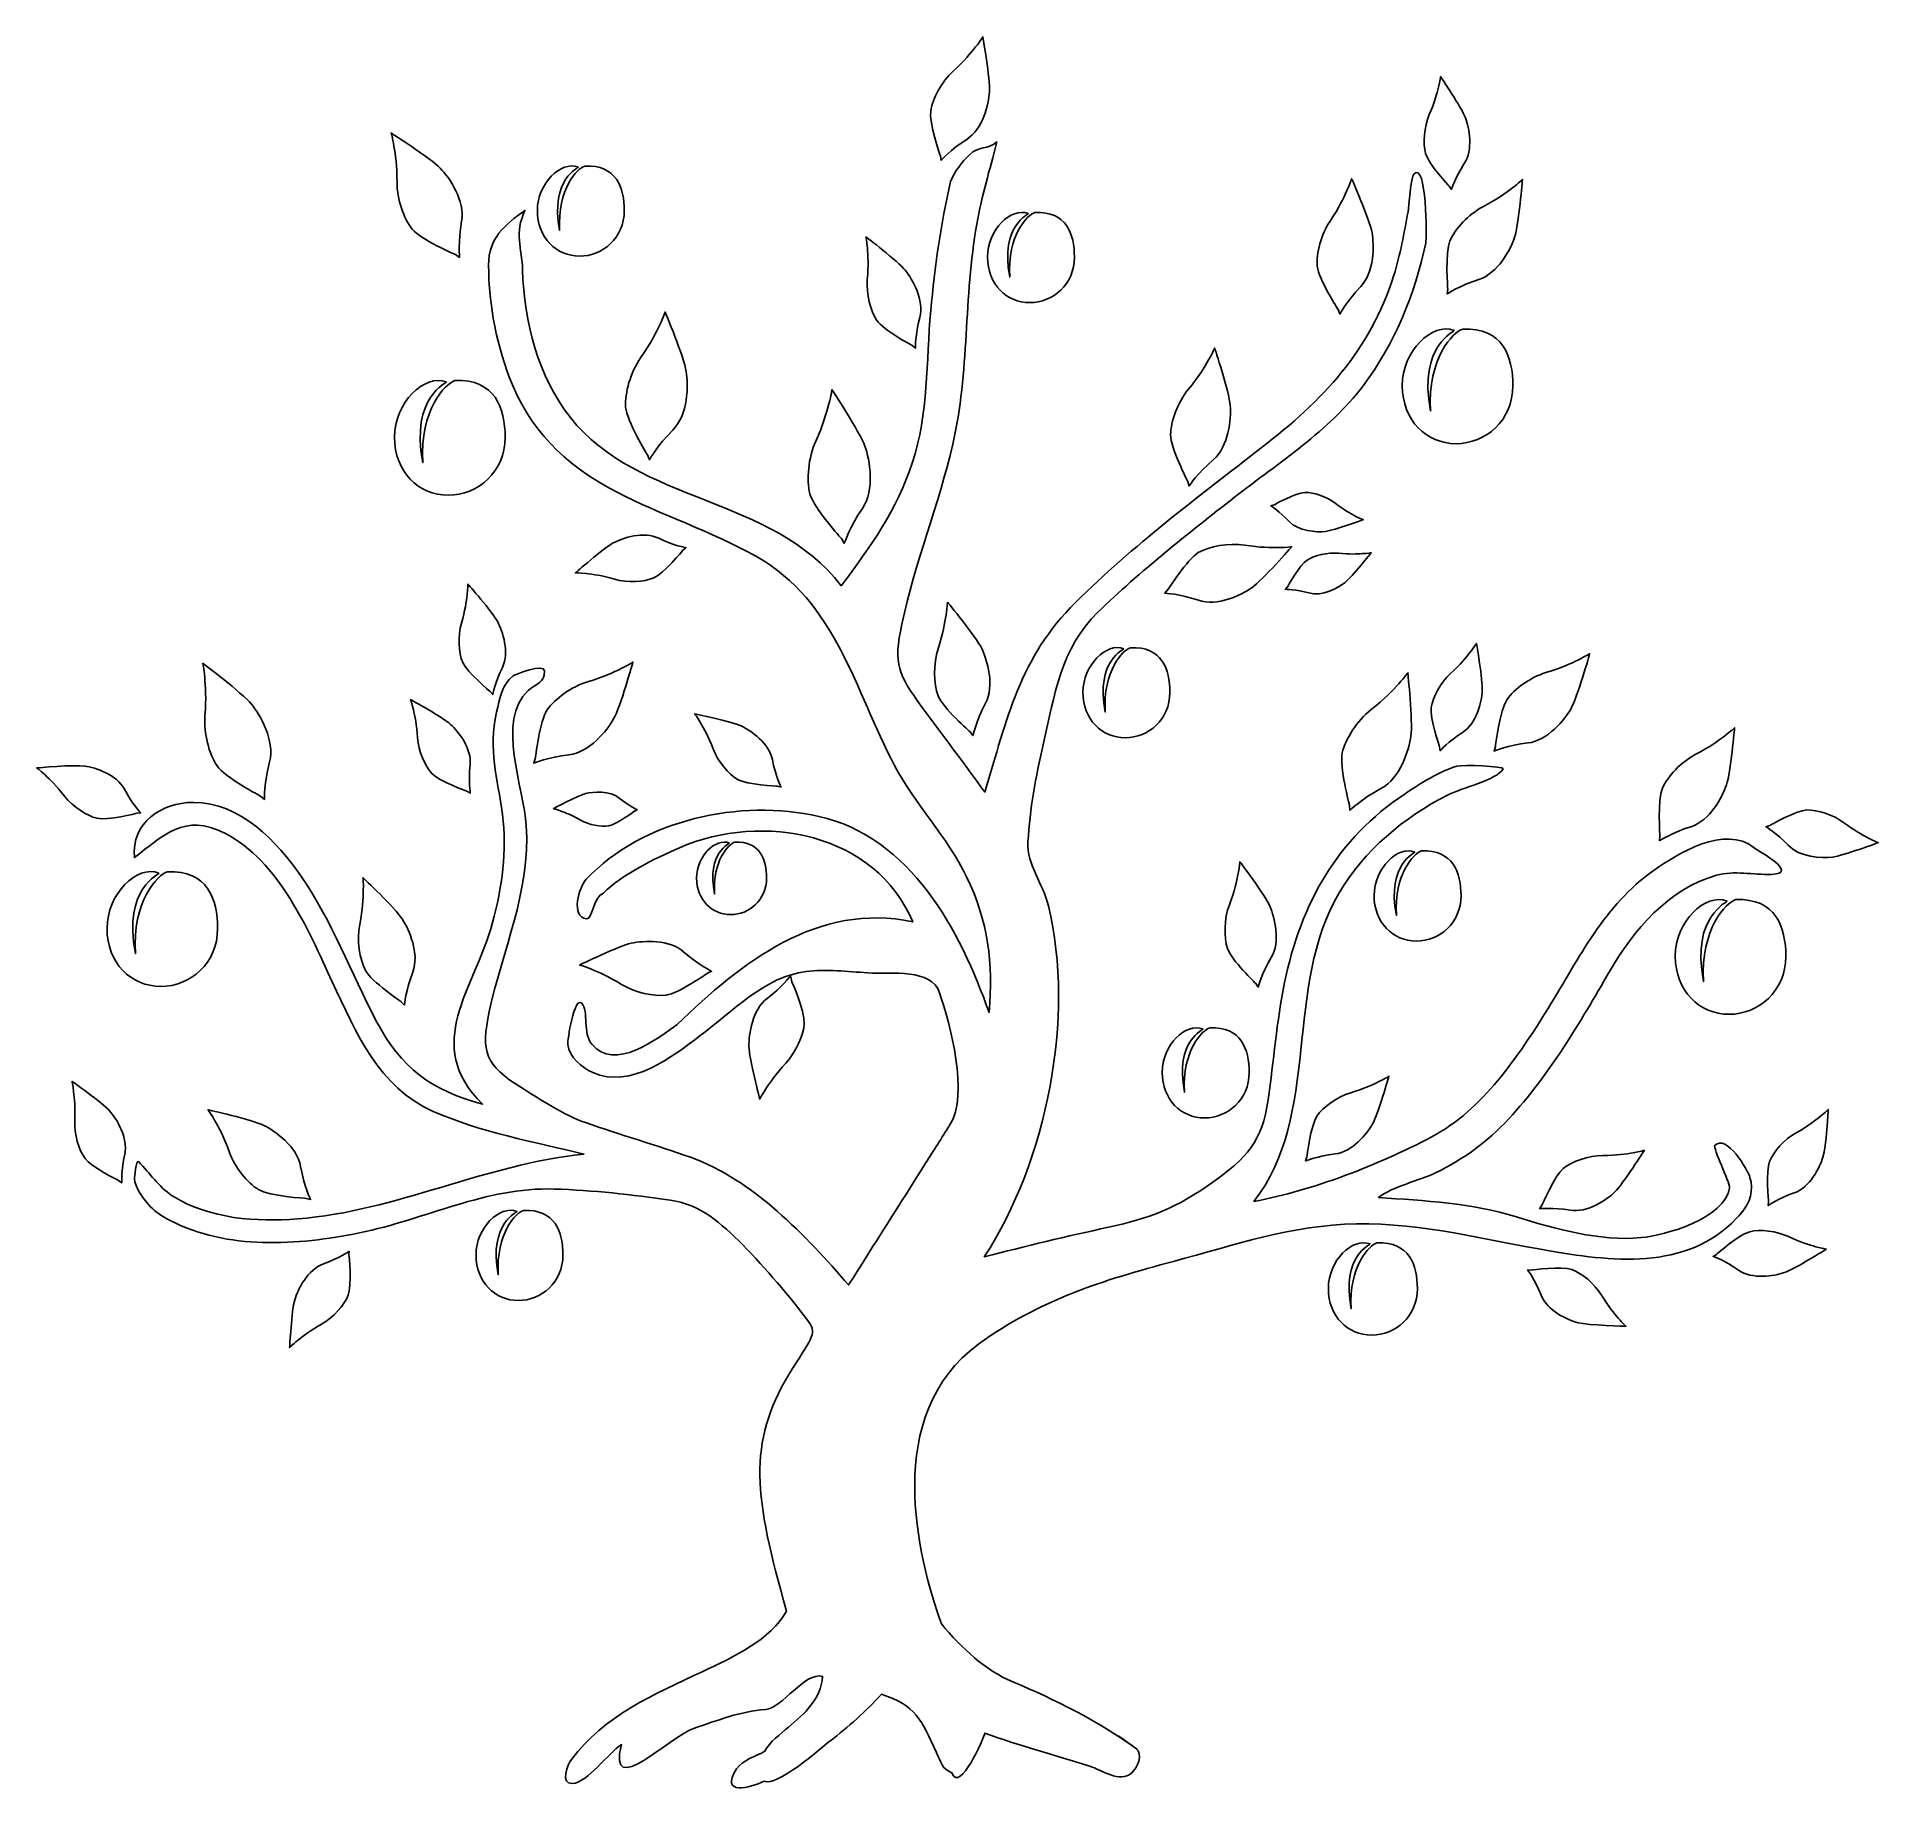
# Model space of a CAD drawing. Header units: centimetres. Extents: x -2.76 to 2.76, y -2.66 to 2.62.
import ezdxf

# ---------------------------------------------------------------- set-up
doc = ezdxf.new("R2010")
doc.units = ezdxf.units.CM
doc.header["$MEASUREMENT"] = 0
doc.layers.add('Layer 1', color=7, linetype='Continuous')

msp = doc.modelspace()

# ---------------------------------------------------------------- linework, layer by layer
at = {"layer": 'Layer 1'}
for points, knots in [([(-0.04925, 2.25252), (-0.04925, 2.25252), (-0.02046, 2.28491), (0.02774, 2.31552), (0.02774, 2.31552), (0.07592, 2.34616), (0.09352, 2.42096), (0.09584, 2.45829), (0.09584, 2.45829), (0.09816, 2.49562), (0.07574, 2.62285), (0.07574, 2.62285), (0.07574, 2.62285), (0.07574, 2.62285), (0.06905, 2.61134), (0.05426, 2.59266), (0.05426, 2.59266), (0.03947, 2.57398), (0.02082, 2.55038), (-0.01347, 2.51916), (-0.01347, 2.51916), (-0.04776, 2.48791), (-0.07451, 2.43793), (-0.08009, 2.40158), (-0.08009, 2.40158), (-0.08565, 2.36523), (-0.0513, 2.26614), (-0.0513, 2.26614), (-0.0513, 2.26614), (-0.0513, 2.26614), (-0.04925, 2.25252), (-0.04925, 2.25252)], [0, 0, 0, 0, 0.1111111, 0.1111111, 0.1111111, 0.1111111, 0.2222222, 0.2222222, 0.2222222, 0.2222222, 0.3333333, 0.3333333, 0.3333333, 0.3333333, 0.4444444, 0.4444444, 0.4444444, 0.4444444, 0.5555556, 0.5555556, 0.5555556, 0.5555556, 0.6666667, 0.6666667, 0.6666667, 0.6666667, 0.7777778, 0.7777778, 0.7777778, 0.7777778, 1, 1, 1, 1]), ([(1.47279, 2.17571), (1.47279, 2.17571), (1.47922, 2.16566), (1.47922, 2.16566), (1.47922, 2.16566), (1.47922, 2.16566), (1.4906, 2.20151), (1.51798, 2.24284), (1.51798, 2.24284), (1.54534, 2.28417), (1.53285, 2.34971), (1.52147, 2.38011), (1.52147, 2.38011), (1.51012, 2.41051), (1.44728, 2.50349), (1.44728, 2.50349), (1.44728, 2.50349), (1.44728, 2.50349), (1.44606, 2.49198), (1.44096, 2.47195), (1.44096, 2.47195), (1.43588, 2.45192), (1.4294, 2.4266), (1.41326, 2.38969), (1.41326, 2.38969), (1.39715, 2.35278), (1.39363, 2.3037), (1.40207, 2.2729), (1.40207, 2.2729), (1.41048, 2.24212), (1.47279, 2.17571), (1.47279, 2.17571)], [0, 0, 0, 0, 0.1111111, 0.1111111, 0.1111111, 0.1111111, 0.2222222, 0.2222222, 0.2222222, 0.2222222, 0.3333333, 0.3333333, 0.3333333, 0.3333333, 0.4444444, 0.4444444, 0.4444444, 0.4444444, 0.5555556, 0.5555556, 0.5555556, 0.5555556, 0.6666667, 0.6666667, 0.6666667, 0.6666667, 0.7777778, 0.7777778, 0.7777778, 0.7777778, 1, 1, 1, 1]), ([(-1.67879, 2.18679), (-1.67895, 2.13633), (-1.65852, 2.07813), (-1.63347, 2.04693), (-1.63347, 2.04693), (-1.60841, 2.01574), (-1.50369, 1.97041), (-1.50369, 1.97041), (-1.50369, 1.97041), (-1.50369, 1.97041), (-1.49128, 1.96205), (-1.49128, 1.96205), (-1.49128, 1.96205), (-1.49128, 1.96205), (-1.49607, 2.00896), (-1.48519, 2.07013), (-1.48519, 2.07013), (-1.47432, 2.1313), (-1.52136, 2.20041), (-1.54959, 2.2297), (-1.54959, 2.2297), (-1.57779, 2.25902), (-1.69635, 2.33458), (-1.69635, 2.33458), (-1.69635, 2.33458), (-1.69635, 2.33458), (-1.69204, 2.32077), (-1.68794, 2.29518), (-1.68794, 2.29518), (-1.68384, 2.26959), (-1.67864, 2.23725), (-1.67879, 2.18679)], [0, 0, 0, 0, 0.1111111, 0.1111111, 0.1111111, 0.1111111, 0.2222222, 0.2222222, 0.2222222, 0.2222222, 0.3333333, 0.3333333, 0.3333333, 0.3333333, 0.4444444, 0.4444444, 0.4444444, 0.4444444, 0.5555556, 0.5555556, 0.5555556, 0.5555556, 0.6666667, 0.6666667, 0.6666667, 0.6666667, 0.7777778, 0.7777778, 0.7777778, 0.7777778, 1, 1, 1, 1]), ([(2.34742, -0.90121), (2.376, -0.86771), (2.38465, -0.83382), (2.37369, -0.79411), (2.37369, -0.79411), (2.36776, -0.77263), (2.30363, -0.66235), (2.26831, -0.69849), (2.26831, -0.69849), (2.2618, -0.70516), (2.31265, -0.80737), (2.31265, -0.82533), (2.31265, -0.82533), (2.29947, -0.91711), (2.1189, -0.96842), (2.04809, -0.97474), (2.04809, -0.97474), (1.92098, -0.98609), (1.7943, -0.94939), (1.67418, -0.91248), (1.67418, -0.91248), (1.54088, -0.87155), (1.39922, -0.86369), (1.26079, -0.85467), (1.26079, -0.85467), (1.30479, -0.81996), (1.38075, -0.8057), (1.43163, -0.7809), (1.43163, -0.7809), (1.51569, -0.73997), (1.58752, -0.68755), (1.65113, -0.61879), (1.65113, -0.61879), (1.77228, -0.48779), (1.86409, -0.33161), (1.95268, -0.17773), (1.95268, -0.17773), (2.02401, -0.0538), (2.12969, 0.07048), (2.27391, 0.11101), (2.27391, 0.11101), (2.32624, 0.12591), (2.38318, 0.11183), (2.4384, 0.11355), (2.4384, 0.11355), (2.52365, 0.1162), (2.4025, 0.18062), (2.38654, 0.1934), (2.38654, 0.1934), (2.2988, 0.26373), (2.15651, 0.17541), (2.0865, 0.12606), (2.0865, 0.12606), (1.93479, 0.01909), (1.86528, -0.13373), (1.76982, -0.28664), (1.76982, -0.28664), (1.67864, -0.43272), (1.57501, -0.59091), (1.41877, -0.67357), (1.41877, -0.67357), (1.25767, -0.75877), (1.06695, -0.83176), (0.88807, -0.8664), (0.88807, -0.8664), (1.08878, -0.60843), (0.97681, -0.22309), (1.14326, 0.0584), (1.14326, 0.0584), (1.21827, 0.18527), (1.33696, 0.2847), (1.4674, 0.35114), (1.4674, 0.35114), (1.50751, 0.37157), (1.61797, 0.39726), (1.63414, 0.42956), (1.63414, 0.42956), (1.63848, 0.43821), (1.51299, 0.44223), (1.49526, 0.43737), (1.49526, 0.43737), (1.44263, 0.42295), (1.38649, 0.38572), (1.34061, 0.35519), (1.34061, 0.35519), (1.13651, 0.21927), (1.02845, 0.0266), (0.97969, -0.21078), (0.97969, -0.21078), (0.95585, -0.32683), (0.94701, -0.44454), (0.93064, -0.56167), (0.93064, -0.56167), (0.91312, -0.6869), (0.86584, -0.73698), (0.76467, -0.80882), (0.76467, -0.80882), (0.65862, -0.88409), (0.5783, -0.91661), (0.45204, -0.94373), (0.45204, -0.94373), (0.3275, -0.97048), (0.20368, -1.00067), (0.08027, -1.03218), (0.08027, -1.03218), (0.2668, -0.74664), (0.35324, -0.31476), (0.27233, 0.01941), (0.27233, 0.01941), (0.2555, 0.08762), (0.20782, 0.14056), (0.21116, 0.21118), (0.21116, 0.21118), (0.21584, 0.30905), (0.23497, 0.40634), (0.25662, 0.50167), (0.25662, 0.50167), (0.28998, 0.64865), (0.31009, 0.79271), (0.42024, 0.89884), (0.42024, 0.89884), (0.54864, 1.02277), (0.68948, 1.13374), (0.82995, 1.24349), (0.82995, 1.24349), (0.9624, 1.347), (1.11226, 1.44185), (1.21473, 1.57721), (1.21473, 1.57721), (1.30919, 1.70196), (1.37004, 1.85174), (1.40245, 2.00417), (1.40245, 2.00417), (1.40528, 2.01756), (1.40647, 2.25163), (1.36668, 2.21184), (1.36668, 2.21184), (1.35734, 2.2025), (1.35295, 2.1154), (1.34964, 2.0982), (1.34964, 2.0982), (1.33726, 2.03401), (1.32704, 1.97109), (1.30707, 1.90839), (1.30707, 1.90839), (1.2342, 1.67971), (1.09522, 1.53485), (0.90961, 1.3911), (0.90961, 1.3911), (0.71961, 1.24397), (0.52536, 1.09831), (0.3542, 0.92901), (0.3542, 0.92901), (0.186, 0.76261), (0.14843, 0.58013), (0.08194, 0.36018), (0.08194, 0.36018), (0.02048, 0.44543), (-0.0435, 0.52885), (-0.10552, 0.61373), (-0.10552, 0.61373), (-0.17825, 0.71335), (-0.19238, 0.74269), (-0.16674, 0.86302), (-0.16674, 0.86302), (-0.12769, 1.04638), (-0.05636, 1.22042), (-0.01413, 1.40237), (-0.01413, 1.40237), (0.03559, 1.6166), (0.01892, 1.84364), (0.05763, 2.06131), (0.05763, 2.06131), (0.07353, 2.15069), (0.09597, 2.22099), (0.11782, 2.30811), (0.11782, 2.30811), (0.0939, 2.2848), (0.06048, 2.29509), (0.03673, 2.27046), (0.03673, 2.27046), (0.0131, 2.24599), (-0.00862, 2.22045), (-0.02087, 2.18926), (-0.02087, 2.18926), (-0.0495, 2.0626), (-0.06842, 1.93256), (-0.08008, 1.80331), (-0.08008, 1.80331), (-0.09413, 1.64784), (-0.08593, 1.49629), (-0.13543, 1.34569), (-0.13543, 1.34569), (-0.18192, 1.20419), (-0.25994, 1.09629), (-0.3481, 0.97834), (-0.3481, 0.97834), (-0.5554, 1.24781), (-0.95437, 1.22337), (-1.15963, 1.48234), (-1.15963, 1.48234), (-1.25649, 1.60455), (-1.29827, 1.7697), (-1.3028, 1.92337), (-1.3028, 1.92337), (-1.30484, 1.9924), (-1.32831, 2.03296), (-1.29547, 2.103), (-1.29547, 2.103), (-1.3577, 2.05844), (-1.40461, 2.01939), (-1.40461, 1.9392), (-1.40461, 1.9392), (-1.40427, 1.81752), (-1.37982, 1.69274), (-1.33293, 1.5805), (-1.33293, 1.5805), (-1.19656, 1.254), (-0.8774, 1.22069), (-0.60197, 1.06546), (-0.60197, 1.06546), (-0.36384, 0.93124), (-0.30749, 0.66509), (-0.18856, 0.44004), (-0.18856, 0.44004), (-0.12607, 0.32177), (-0.03174, 0.22795), (0.02734, 0.10592), (0.02734, 0.10592), (0.09251, -0.02867), (0.10724, -0.1517), (0.09439, -0.30011), (0.09439, -0.30011), (0.00798, -0.0528), (-0.14082, 0.22559), (-0.41544, 0.28745), (-0.41544, 0.28745), (-0.65071, 0.34042), (-0.94143, 0.27906), (-1.11217, 0.09883), (-1.11217, 0.09883), (-1.13294, 0.07692), (-1.16051, -0.01388), (-1.11103, -0.02007), (-1.11103, -0.02007), (-1.09375, -0.02221), (-1.0905, 0.04785), (-1.06031, 0.05777), (-1.06031, 0.05777), (-1.00536, 0.11227), (-0.90632, 0.16133), (-0.83303, 0.19329), (-0.83303, 0.19329), (-0.58287, 0.3024), (-0.24415, 0.23626), (-0.13419, -0.02862), (-0.13419, -0.02862), (-0.41616, 0.03194), (-0.64867, -0.15038), (-0.83944, -0.33609), (-0.83944, -0.33609), (-0.8973, -0.37795), (-1.02923, -0.47963), (-1.09484, -0.39483), (-1.09484, -0.39483), (-1.12434, -0.3643), (-1.10328, -0.29508), (-1.12561, -0.27272), (-1.12561, -0.27272), (-1.14836, -0.24997), (-1.16879, -0.38435), (-1.16736, -0.39655), (-1.16736, -0.39655), (-1.16294, -0.43396), (-1.12524, -0.46574), (-1.09254, -0.48029), (-1.09254, -0.48029), (-0.97853, -0.53104), (-0.85561, -0.43293), (-0.77054, -0.36951), (-0.77054, -0.36951), (-0.67606, -0.2991), (-0.57644, -0.19221), (-0.45365, -0.1775), (-0.45365, -0.1775), (-0.3933, -0.17028), (-0.32943, -0.17747), (-0.26902, -0.18134), (-0.26902, -0.18134), (-0.19613, -0.18602), (-0.07828, -0.16729), (-0.05365, -0.24127), (-0.05365, -0.24127), (-0.02232, -0.33538), (0.03581, -0.54438), (-0.02296, -0.63722), (-0.02296, -0.63722), (-0.04714, -0.67548), (-0.07135, -0.71374), (-0.09556, -0.75197), (-0.09556, -0.75197), (-0.17245, -0.87349), (-0.24934, -0.99502), (-0.32625, -1.11654), (-0.32625, -1.11654), (-0.45336, -0.96972), (-0.61245, -0.80065), (-0.79964, -0.73406), (-0.79964, -0.73406), (-0.9032, -0.69723), (-1.01004, -0.66656), (-1.11418, -0.63016), (-1.11418, -0.63016), (-1.18191, -0.60648), (-1.24766, -0.56163), (-1.3082, -0.52409), (-1.3082, -0.52409), (-1.41308, -0.45906), (-1.42861, -0.41897), (-1.40244, -0.29763), (-1.40244, -0.29763), (-1.36156, -0.10808), (-1.2793, 0.05993), (-1.29163, 0.2603), (-1.29163, 0.2603), (-1.29819, 0.36661), (-1.38304, 0.57706), (-1.28576, 0.66466), (-1.28576, 0.66466), (-1.26155, 0.68646), (-1.23684, 0.68572), (-1.23684, 0.72319), (-1.23684, 0.72319), (-1.23684, 0.74748), (-1.32516, 0.7125), (-1.33106, 0.70803), (-1.33106, 0.70803), (-1.36551, 0.68192), (-1.3713, 0.63977), (-1.38046, 0.59952), (-1.38046, 0.59952), (-1.40623, 0.48607), (-1.37789, 0.40307), (-1.36287, 0.29334), (-1.36287, 0.29334), (-1.34821, 0.18618), (-1.36462, 0.07281), (-1.39266, -0.03085), (-1.39266, -0.03085), (-1.44603, -0.22804), (-1.6056, -0.39616), (-1.42243, -0.57481), (-1.42243, -0.57481), (-1.57636, -0.53406), (-1.66759, -0.46567), (-1.74184, -0.32391), (-1.74184, -0.32391), (-1.81682, -0.18072), (-1.87284, -0.0276), (-1.9651, 0.1062), (-1.9651, 0.1062), (-2.03863, 0.21283), (-2.14872, 0.32943), (-2.28882, 0.32924), (-2.28882, 0.32924), (-2.38513, 0.32905), (-2.47464, 0.26857), (-2.46532, 0.16411), (-2.46532, 0.16411), (-2.37872, 0.22996), (-2.31588, 0.29878), (-2.19505, 0.23698), (-2.19505, 0.23698), (-2.03093, 0.15279), (-1.94634, -0.05025), (-1.87292, -0.20802), (-1.87292, -0.20802), (-1.80175, -0.36095), (-1.73409, -0.52414), (-1.5705, -0.59635), (-1.5705, -0.59635), (-1.42913, -0.65874), (-1.2688, -0.68774), (-1.11909, -0.72449), (-1.11909, -0.72449), (-1.41452, -0.75455), (-1.68017, -0.89554), (-1.97637, -0.91843), (-1.97637, -0.91843), (-2.10027, -0.92801), (-2.2399, -0.91914), (-2.3484, -0.85136), (-2.3484, -0.85136), (-2.34964, -0.85059), (-2.35081, -0.84977), (-2.35202, -0.84898), (-2.35202, -0.84898), (-2.35218, -0.84919), (-2.35263, -0.84985), (-2.35279, -0.85006), (-2.35279, -0.85006), (-2.35234, -0.84942), (-2.3521, -0.84911), (-2.35202, -0.84898), (-2.35202, -0.84898), (-2.39565, -0.8204), (-2.41713, -0.78328), (-2.45346, -0.74698), (-2.45346, -0.74698), (-2.46029, -0.74015), (-2.46531, -0.79701), (-2.46531, -0.79715), (-2.46531, -0.79715), (-2.46531, -0.82313), (-2.43472, -0.86422), (-2.41697, -0.88198), (-2.41697, -0.88198), (-2.39943, -0.89952), (-2.38218, -0.91103), (-2.36024, -0.92241), (-2.36024, -0.92241), (-2.18625, -1.01274), (-1.97757, -0.99792), (-1.79152, -0.96038), (-1.79152, -0.96038), (-1.59131, -0.91995), (-1.41502, -0.82306), (-1.20793, -0.82912), (-1.20793, -0.82912), (-1.09165, -0.83251), (-0.97557, -0.84587), (-0.86056, -0.86246), (-0.86056, -0.86246), (-0.76661, -0.87603), (-0.71096, -0.93078), (-0.64281, -0.99618), (-0.64281, -0.99618), (-0.57473, -1.06878), (-0.50308, -1.14805), (-0.44424, -1.22883), (-0.44424, -1.22883), (-0.41868, -1.26389), (-0.44138, -1.27947), (-0.5052, -1.38507), (-0.5052, -1.38507), (-0.62892, -1.58991), (-0.60992, -1.75088), (-0.51229, -2.09352), (-0.51229, -2.09352), (-0.55928, -2.18022), (-0.6703, -2.23044), (-0.76491, -2.27526), (-0.76491, -2.27526), (-0.90678, -2.34244), (-1.06042, -2.40708), (-1.15588, -2.5382), (-1.15588, -2.5382), (-1.16747, -2.55161), (-1.19231, -2.61271), (-1.15289, -2.61022), (-1.15289, -2.61022), (-1.10815, -2.60736), (-1.04589, -2.51817), (-1.00626, -2.49364), (-1.00626, -2.49364), (-1.05068, -2.66305), (-0.86013, -2.46848), (-0.79086, -2.44543), (-0.79086, -2.44543), (-0.71641, -2.42064), (-0.65203, -2.39368), (-0.5743, -2.38841), (-0.5743, -2.38841), (-0.52689, -2.38518), (-0.45608, -2.27422), (-0.40386, -2.28932), (-0.40386, -2.28932), (-0.41077, -2.36047), (-0.45588, -2.39761), (-0.50665, -2.44177), (-0.50665, -2.44177), (-0.53012, -2.46217), (-0.56343, -2.48453), (-0.5769, -2.51371), (-0.5769, -2.51371), (-0.60352, -2.52924), (-0.64432, -2.539), (-0.66188, -2.56652), (-0.66188, -2.56652), (-0.71384, -2.64791), (-0.61981, -2.62304), (-0.57946, -2.60309), (-0.57946, -2.60309), (-0.54128, -2.6219), (-0.41203, -2.50596), (-0.38221, -2.48307), (-0.38221, -2.48307), (-0.32694, -2.44063), (-0.2746, -2.39428), (-0.22761, -2.34279), (-0.22761, -2.34279), (-0.12614, -2.37488), (-0.10783, -2.41989), (-0.06415, -2.51519), (-0.06415, -2.51519), (-0.04812, -2.55017), (-0.04809, -2.56263), (-0.01729, -2.57827), (-0.01729, -2.57827), (0.00777, -2.64166), (0.07862, -2.47244), (0.08211, -2.45915), (0.08211, -2.45915), (0.18506, -2.4977), (0.29192, -2.52418), (0.39633, -2.55829), (0.39633, -2.55829), (0.43022, -2.56938), (0.48756, -2.60938), (0.5209, -2.57932), (0.5209, -2.57932), (0.53842, -2.5635), (0.55913, -2.52294), (0.53315, -2.50415), (0.53315, -2.50415), (0.41983, -2.42216), (0.29391, -2.35963), (0.16533, -2.30553), (0.16533, -2.30553), (0.08341, -2.27108), (0.01282, -2.20496), (-0.04795, -2.1322), (-0.04795, -2.1322), (-0.12074, -1.93043), (-0.22594, -1.50339), (0.06381, -1.29315), (0.06381, -1.29315), (0.24539, -1.16139), (0.43566, -1.10196), (0.64666, -1.04598), (0.64666, -1.04598), (0.8333, -0.99648), (1.00096, -0.93665), (1.19496, -0.93361), (1.19496, -0.93361), (1.39501, -0.93049), (1.58223, -0.98182), (1.77818, -1.01518), (1.77818, -1.01518), (1.97441, -1.04856), (2.20185, -1.07306), (2.34742, -0.90121)], [0, 0, 0, 0, 0.0071942, 0.0071942, 0.0071942, 0.0071942, 0.0143885, 0.0143885, 0.0143885, 0.0143885, 0.0215827, 0.0215827, 0.0215827, 0.0215827, 0.028777, 0.028777, 0.028777, 0.028777, 0.0359712, 0.0359712, 0.0359712, 0.0359712, 0.0431655, 0.0431655, 0.0431655, 0.0431655, 0.0503597, 0.0503597, 0.0503597, 0.0503597, 0.057554, 0.057554, 0.057554, 0.057554, 0.0647482, 0.0647482, 0.0647482, 0.0647482, 0.0719424, 0.0719424, 0.0719424, 0.0719424, 0.0791367, 0.0791367, 0.0791367, 0.0791367, 0.0863309, 0.0863309, 0.0863309, 0.0863309, 0.0935252, 0.0935252, 0.0935252, 0.0935252, 0.1007194, 0.1007194, 0.1007194, 0.1007194, 0.1079137, 0.1079137, 0.1079137, 0.1079137, 0.1151079, 0.1151079, 0.1151079, 0.1151079, 0.1223022, 0.1223022, 0.1223022, 0.1223022, 0.1294964, 0.1294964, 0.1294964, 0.1294964, 0.1366906, 0.1366906, 0.1366906, 0.1366906, 0.1438849, 0.1438849, 0.1438849, 0.1438849, 0.1510791, 0.1510791, 0.1510791, 0.1510791, 0.1582734, 0.1582734, 0.1582734, 0.1582734, 0.1654676, 0.1654676, 0.1654676, 0.1654676, 0.1726619, 0.1726619, 0.1726619, 0.1726619, 0.1798561, 0.1798561, 0.1798561, 0.1798561, 0.1870504, 0.1870504, 0.1870504, 0.1870504, 0.1942446, 0.1942446, 0.1942446, 0.1942446, 0.2014388, 0.2014388, 0.2014388, 0.2014388, 0.2086331, 0.2086331, 0.2086331, 0.2086331, 0.2158273, 0.2158273, 0.2158273, 0.2158273, 0.2230216, 0.2230216, 0.2230216, 0.2230216, 0.2302158, 0.2302158, 0.2302158, 0.2302158, 0.2374101, 0.2374101, 0.2374101, 0.2374101, 0.2446043, 0.2446043, 0.2446043, 0.2446043, 0.2517986, 0.2517986, 0.2517986, 0.2517986, 0.2589928, 0.2589928, 0.2589928, 0.2589928, 0.2661871, 0.2661871, 0.2661871, 0.2661871, 0.2733813, 0.2733813, 0.2733813, 0.2733813, 0.2805755, 0.2805755, 0.2805755, 0.2805755, 0.2877698, 0.2877698, 0.2877698, 0.2877698, 0.294964, 0.294964, 0.294964, 0.294964, 0.3021583, 0.3021583, 0.3021583, 0.3021583, 0.3093525, 0.3093525, 0.3093525, 0.3093525, 0.3165468, 0.3165468, 0.3165468, 0.3165468, 0.323741, 0.323741, 0.323741, 0.323741, 0.3309353, 0.3309353, 0.3309353, 0.3309353, 0.3381295, 0.3381295, 0.3381295, 0.3381295, 0.3453237, 0.3453237, 0.3453237, 0.3453237, 0.352518, 0.352518, 0.352518, 0.352518, 0.3597122, 0.3597122, 0.3597122, 0.3597122, 0.3669065, 0.3669065, 0.3669065, 0.3669065, 0.3741007, 0.3741007, 0.3741007, 0.3741007, 0.381295, 0.381295, 0.381295, 0.381295, 0.3884892, 0.3884892, 0.3884892, 0.3884892, 0.3956835, 0.3956835, 0.3956835, 0.3956835, 0.4028777, 0.4028777, 0.4028777, 0.4028777, 0.4100719, 0.4100719, 0.4100719, 0.4100719, 0.4172662, 0.4172662, 0.4172662, 0.4172662, 0.4244604, 0.4244604, 0.4244604, 0.4244604, 0.4316547, 0.4316547, 0.4316547, 0.4316547, 0.4388489, 0.4388489, 0.4388489, 0.4388489, 0.4460432, 0.4460432, 0.4460432, 0.4460432, 0.4532374, 0.4532374, 0.4532374, 0.4532374, 0.4604317, 0.4604317, 0.4604317, 0.4604317, 0.4676259, 0.4676259, 0.4676259, 0.4676259, 0.4748201, 0.4748201, 0.4748201, 0.4748201, 0.4820144, 0.4820144, 0.4820144, 0.4820144, 0.4892086, 0.4892086, 0.4892086, 0.4892086, 0.4964029, 0.4964029, 0.4964029, 0.4964029, 0.5035971, 0.5035971, 0.5035971, 0.5035971, 0.5107914, 0.5107914, 0.5107914, 0.5107914, 0.5179856, 0.5179856, 0.5179856, 0.5179856, 0.5251799, 0.5251799, 0.5251799, 0.5251799, 0.5323741, 0.5323741, 0.5323741, 0.5323741, 0.5395683, 0.5395683, 0.5395683, 0.5395683, 0.5467626, 0.5467626, 0.5467626, 0.5467626, 0.5539568, 0.5539568, 0.5539568, 0.5539568, 0.5611511, 0.5611511, 0.5611511, 0.5611511, 0.5683453, 0.5683453, 0.5683453, 0.5683453, 0.5755396, 0.5755396, 0.5755396, 0.5755396, 0.5827338, 0.5827338, 0.5827338, 0.5827338, 0.5899281, 0.5899281, 0.5899281, 0.5899281, 0.5971223, 0.5971223, 0.5971223, 0.5971223, 0.6043165, 0.6043165, 0.6043165, 0.6043165, 0.6115108, 0.6115108, 0.6115108, 0.6115108, 0.618705, 0.618705, 0.618705, 0.618705, 0.6258993, 0.6258993, 0.6258993, 0.6258993, 0.6330935, 0.6330935, 0.6330935, 0.6330935, 0.6402878, 0.6402878, 0.6402878, 0.6402878, 0.647482, 0.647482, 0.647482, 0.647482, 0.6546763, 0.6546763, 0.6546763, 0.6546763, 0.6618705, 0.6618705, 0.6618705, 0.6618705, 0.6690647, 0.6690647, 0.6690647, 0.6690647, 0.676259, 0.676259, 0.676259, 0.676259, 0.6834532, 0.6834532, 0.6834532, 0.6834532, 0.6906475, 0.6906475, 0.6906475, 0.6906475, 0.6978417, 0.6978417, 0.6978417, 0.6978417, 0.705036, 0.705036, 0.705036, 0.705036, 0.7122302, 0.7122302, 0.7122302, 0.7122302, 0.7194245, 0.7194245, 0.7194245, 0.7194245, 0.7266187, 0.7266187, 0.7266187, 0.7266187, 0.7338129, 0.7338129, 0.7338129, 0.7338129, 0.7410072, 0.7410072, 0.7410072, 0.7410072, 0.7482014, 0.7482014, 0.7482014, 0.7482014, 0.7553957, 0.7553957, 0.7553957, 0.7553957, 0.7625899, 0.7625899, 0.7625899, 0.7625899, 0.7697842, 0.7697842, 0.7697842, 0.7697842, 0.7769784, 0.7769784, 0.7769784, 0.7769784, 0.7841727, 0.7841727, 0.7841727, 0.7841727, 0.7913669, 0.7913669, 0.7913669, 0.7913669, 0.7985612, 0.7985612, 0.7985612, 0.7985612, 0.8057554, 0.8057554, 0.8057554, 0.8057554, 0.8129496, 0.8129496, 0.8129496, 0.8129496, 0.8201439, 0.8201439, 0.8201439, 0.8201439, 0.8273381, 0.8273381, 0.8273381, 0.8273381, 0.8345324, 0.8345324, 0.8345324, 0.8345324, 0.8417266, 0.8417266, 0.8417266, 0.8417266, 0.8489209, 0.8489209, 0.8489209, 0.8489209, 0.8561151, 0.8561151, 0.8561151, 0.8561151, 0.8633094, 0.8633094, 0.8633094, 0.8633094, 0.8705036, 0.8705036, 0.8705036, 0.8705036, 0.8776978, 0.8776978, 0.8776978, 0.8776978, 0.8848921, 0.8848921, 0.8848921, 0.8848921, 0.8920863, 0.8920863, 0.8920863, 0.8920863, 0.8992806, 0.8992806, 0.8992806, 0.8992806, 0.9064748, 0.9064748, 0.9064748, 0.9064748, 0.9136691, 0.9136691, 0.9136691, 0.9136691, 0.9208633, 0.9208633, 0.9208633, 0.9208633, 0.9280576, 0.9280576, 0.9280576, 0.9280576, 0.9352518, 0.9352518, 0.9352518, 0.9352518, 0.942446, 0.942446, 0.942446, 0.942446, 0.9496403, 0.9496403, 0.9496403, 0.9496403, 0.9568345, 0.9568345, 0.9568345, 0.9568345, 0.9640288, 0.9640288, 0.9640288, 0.9640288, 0.971223, 0.971223, 0.971223, 0.971223, 0.9784173, 0.9784173, 0.9784173, 0.9784173, 0.9856115, 0.9856115, 0.9856115, 0.9856115, 1, 1, 1, 1]), ([(-1.13198, 1.96568), (-1.06232, 1.96568), (-0.99807, 2.02029), (-0.99807, 2.10181), (-0.99807, 2.10181), (-0.99807, 2.17113), (-1.02201, 2.23987), (-1.11626, 2.23572), (-1.11626, 2.23572), (-1.13875, 2.22887), (-1.19929, 2.1669), (-1.1918, 2.04273), (-1.1918, 2.04273), (-1.22215, 2.19905), (-1.1323, 2.23069), (-1.13642, 2.23233), (-1.13642, 2.23233), (-1.1877, 2.25252), (-1.25845, 2.18375), (-1.25845, 2.10221), (-1.25845, 2.10221), (-1.25845, 2.02067), (-1.20164, 1.96568), (-1.13198, 1.96568)], [0, 0, 0, 0, 0.1428571, 0.1428571, 0.1428571, 0.1428571, 0.2857143, 0.2857143, 0.2857143, 0.2857143, 0.4285714, 0.4285714, 0.4285714, 0.4285714, 0.5714286, 0.5714286, 0.5714286, 0.5714286, 0.7142857, 0.7142857, 0.7142857, 0.7142857, 1, 1, 1, 1]), ([(1.14013, 1.80569), (1.14013, 1.80569), (1.14553, 1.79243), (1.14553, 1.79243), (1.14553, 1.79243), (1.14553, 1.79243), (1.1667, 1.83228), (1.20789, 1.87511), (1.20789, 1.87511), (1.24911, 1.91797), (1.24845, 1.99798), (1.24162, 2.03629), (1.24162, 2.03629), (1.23479, 2.07463), (1.18074, 2.19782), (1.18074, 2.19782), (1.18074, 2.19782), (1.18074, 2.19782), (1.1768, 2.18456), (1.16645, 2.162), (1.16645, 2.162), (1.15608, 2.13946), (1.14301, 2.11099), (1.11605, 2.07096), (1.11605, 2.07096), (1.08909, 2.03093), (1.07433, 1.97378), (1.07766, 1.9356), (1.07766, 1.9356), (1.08099, 1.89745), (1.14013, 1.80569), (1.14013, 1.80569)], [0, 0, 0, 0, 0.1111111, 0.1111111, 0.1111111, 0.1111111, 0.2222222, 0.2222222, 0.2222222, 0.2222222, 0.3333333, 0.3333333, 0.3333333, 0.3333333, 0.4444444, 0.4444444, 0.4444444, 0.4444444, 0.5555556, 0.5555556, 0.5555556, 0.5555556, 0.6666667, 0.6666667, 0.6666667, 0.6666667, 0.7777778, 0.7777778, 0.7777778, 0.7777778, 1, 1, 1, 1]), ([(1.47512, 2.01196), (1.45983, 1.97651), (1.4684, 1.86678), (1.4684, 1.86678), (1.4684, 1.86678), (1.4684, 1.86678), (1.46687, 1.85244), (1.46687, 1.85244), (1.46687, 1.85244), (1.46687, 1.85244), (1.50471, 1.87768), (1.56178, 1.89599), (1.56178, 1.89599), (1.61885, 1.9143), (1.65655, 1.98563), (1.66886, 2.02291), (1.66886, 2.02291), (1.68111, 2.06019), (1.69206, 2.19539), (1.69206, 2.19539), (1.69206, 2.19539), (1.69206, 2.19539), (1.68222, 2.18549), (1.66224, 2.17044), (1.66224, 2.17044), (1.64229, 2.15539), (1.61705, 2.13636), (1.57395, 2.11374), (1.57395, 2.11374), (1.53084, 2.09107), (1.49044, 2.04739), (1.47512, 2.01196)], [0, 0, 0, 0, 0.1111111, 0.1111111, 0.1111111, 0.1111111, 0.2222222, 0.2222222, 0.2222222, 0.2222222, 0.3333333, 0.3333333, 0.3333333, 0.3333333, 0.4444444, 0.4444444, 0.4444444, 0.4444444, 0.5555556, 0.5555556, 0.5555556, 0.5555556, 0.6666667, 0.6666667, 0.6666667, 0.6666667, 0.7777778, 0.7777778, 0.7777778, 0.7777778, 1, 1, 1, 1]), ([(0.21631, 1.82664), (0.28597, 1.82664), (0.35019, 1.88125), (0.35019, 1.96279), (0.35019, 1.96279), (0.35019, 2.03208), (0.32627, 2.10082), (0.232, 2.09667), (0.232, 2.09667), (0.20954, 2.08984), (0.14897, 2.02785), (0.15649, 1.90371), (0.15649, 1.90371), (0.12614, 2.06003), (0.21599, 2.09167), (0.21184, 2.09331), (0.21184, 2.09331), (0.16056, 2.1135), (0.08984, 2.04471), (0.08984, 1.96319), (0.08984, 1.96319), (0.08984, 1.88167), (0.14665, 1.82664), (0.21631, 1.82664)], [0, 0, 0, 0, 0.1428571, 0.1428571, 0.1428571, 0.1428571, 0.2857143, 0.2857143, 0.2857143, 0.2857143, 0.4285714, 0.4285714, 0.4285714, 0.4285714, 0.5714286, 0.5714286, 0.5714286, 0.5714286, 0.7142857, 0.7142857, 0.7142857, 0.7142857, 1, 1, 1, 1]), ([(-0.27007, 1.89612), (-0.27393, 1.85294), (-0.2607, 1.80161), (-0.24152, 1.77309), (-0.24152, 1.77309), (-0.22234, 1.74454), (-0.13603, 1.69811), (-0.13603, 1.69811), (-0.13603, 1.69811), (-0.13603, 1.69811), (-0.12603, 1.69004), (-0.12603, 1.69004), (-0.12603, 1.69004), (-0.12603, 1.69004), (-0.12669, 1.73055), (-0.11291, 1.78209), (-0.11291, 1.78209), (-0.09913, 1.83366), (-0.13437, 1.89626), (-0.15638, 1.9234), (-0.15638, 1.9234), (-0.17837, 1.95055), (-0.27433, 2.02389), (-0.27433, 2.02389), (-0.27433, 2.02389), (-0.27433, 2.02389), (-0.27166, 2.01177), (-0.27002, 1.98955), (-0.27002, 1.98955), (-0.26838, 1.96733), (-0.26624, 1.9393), (-0.27007, 1.89612)], [0, 0, 0, 0, 0.1111111, 0.1111111, 0.1111111, 0.1111111, 0.2222222, 0.2222222, 0.2222222, 0.2222222, 0.3333333, 0.3333333, 0.3333333, 0.3333333, 0.4444444, 0.4444444, 0.4444444, 0.4444444, 0.5555556, 0.5555556, 0.5555556, 0.5555556, 0.6666667, 0.6666667, 0.6666667, 0.6666667, 0.7777778, 0.7777778, 0.7777778, 0.7777778, 1, 1, 1, 1]), ([(-0.92838, 1.37034), (-0.92838, 1.37034), (-0.92274, 1.35573), (-0.92274, 1.35573), (-0.92274, 1.35573), (-0.92274, 1.35573), (-0.89877, 1.39886), (-0.85278, 1.44487), (-0.85278, 1.44487), (-0.8068, 1.49088), (-0.80579, 1.57841), (-0.81246, 1.62047), (-0.81246, 1.62047), (-0.81913, 1.66253), (-0.87567, 1.79843), (-0.87567, 1.79843), (-0.87567, 1.79843), (-0.87567, 1.79843), (-0.88025, 1.78401), (-0.89205, 1.75956), (-0.89205, 1.75956), (-0.90385, 1.73511), (-0.91875, 1.70426), (-0.94912, 1.66103), (-0.94912, 1.66103), (-0.97947, 1.6178), (-0.9968, 1.55559), (-0.99397, 1.51379), (-0.99397, 1.51379), (-0.99114, 1.47197), (-0.92838, 1.37034), (-0.92838, 1.37034)], [0, 0, 0, 0, 0.1111111, 0.1111111, 0.1111111, 0.1111111, 0.2222222, 0.2222222, 0.2222222, 0.2222222, 0.3333333, 0.3333333, 0.3333333, 0.3333333, 0.4444444, 0.4444444, 0.4444444, 0.4444444, 0.5555556, 0.5555556, 0.5555556, 0.5555556, 0.6666667, 0.6666667, 0.6666667, 0.6666667, 0.7777778, 0.7777778, 0.7777778, 0.7777778, 1, 1, 1, 1]), ([(1.66355, 1.57709), (1.66355, 1.66528), (1.6331, 1.75269), (1.51319, 1.74743), (1.51319, 1.74743), (1.48459, 1.73873), (1.40757, 1.65988), (1.41707, 1.50192), (1.41707, 1.50192), (1.37844, 1.70078), (1.49277, 1.74105), (1.4875, 1.74311), (1.4875, 1.74311), (1.42228, 1.7688), (1.3323, 1.6813), (1.3323, 1.57759), (1.3323, 1.57759), (1.3323, 1.47388), (1.40458, 1.40392), (1.49322, 1.40392), (1.49322, 1.40392), (1.58186, 1.40392), (1.66355, 1.47335), (1.66355, 1.57709)], [0, 0, 0, 0, 0.1428571, 0.1428571, 0.1428571, 0.1428571, 0.2857143, 0.2857143, 0.2857143, 0.2857143, 0.4285714, 0.4285714, 0.4285714, 0.4285714, 0.5714286, 0.5714286, 0.5714286, 0.5714286, 0.7142857, 0.7142857, 0.7142857, 0.7142857, 1, 1, 1, 1]), ([(0.6937, 1.27695), (0.6937, 1.27695), (0.71944, 1.31579), (0.76609, 1.35574), (0.76609, 1.35574), (0.81274, 1.39567), (0.82007, 1.478), (0.81689, 1.51809), (0.81689, 1.51809), (0.81371, 1.55817), (0.77043, 1.69023), (0.77043, 1.69023), (0.77043, 1.69023), (0.77043, 1.69023), (0.76506, 1.67697), (0.75217, 1.65483), (0.75217, 1.65483), (0.73928, 1.63269), (0.72299, 1.60472), (0.69124, 1.56625), (0.69124, 1.56625), (0.65952, 1.52778), (0.63864, 1.4705), (0.63824, 1.43094), (0.63824, 1.43094), (0.63782, 1.39138), (0.68946, 1.29111), (0.68946, 1.29111), (0.68946, 1.29111), (0.68946, 1.29111), (0.6937, 1.27695), (0.6937, 1.27695)], [0, 0, 0, 0, 0.1111111, 0.1111111, 0.1111111, 0.1111111, 0.2222222, 0.2222222, 0.2222222, 0.2222222, 0.3333333, 0.3333333, 0.3333333, 0.3333333, 0.4444444, 0.4444444, 0.4444444, 0.4444444, 0.5555556, 0.5555556, 0.5555556, 0.5555556, 0.6666667, 0.6666667, 0.6666667, 0.6666667, 0.7777778, 0.7777778, 0.7777778, 0.7777778, 1, 1, 1, 1]), ([(-1.50536, 1.59304), (-1.53396, 1.58434), (-1.61098, 1.50549), (-1.60148, 1.34753), (-1.60148, 1.34753), (-1.64008, 1.54642), (-1.52578, 1.58666), (-1.53105, 1.58872), (-1.53105, 1.58872), (-1.59627, 1.61441), (-1.68625, 1.52691), (-1.68625, 1.4232), (-1.68625, 1.4232), (-1.68625, 1.31948), (-1.61397, 1.24953), (-1.52533, 1.24953), (-1.52533, 1.24953), (-1.43669, 1.24953), (-1.35499, 1.31898), (-1.35499, 1.4227), (-1.35499, 1.4227), (-1.35502, 1.51086), (-1.38548, 1.59831), (-1.50536, 1.59304)], [0, 0, 0, 0, 0.1428571, 0.1428571, 0.1428571, 0.1428571, 0.2857143, 0.2857143, 0.2857143, 0.2857143, 0.4285714, 0.4285714, 0.4285714, 0.4285714, 0.5714286, 0.5714286, 0.5714286, 0.5714286, 0.7142857, 0.7142857, 0.7142857, 0.7142857, 1, 1, 1, 1]), ([(-0.3476, 1.11957), (-0.3476, 1.11957), (-0.33905, 1.10576), (-0.33905, 1.10576), (-0.33905, 1.10576), (-0.33905, 1.10576), (-0.32288, 1.15434), (-0.28484, 1.21003), (-0.28484, 1.21003), (-0.24679, 1.26572), (-0.26254, 1.35513), (-0.27741, 1.39672), (-0.27741, 1.39672), (-0.29228, 1.43831), (-0.37594, 1.56597), (-0.37594, 1.56597), (-0.37594, 1.56597), (-0.37594, 1.56597), (-0.37785, 1.55039), (-0.3852, 1.52321), (-0.3852, 1.52321), (-0.39255, 1.49603), (-0.40179, 1.46172), (-0.42446, 1.41185), (-0.42446, 1.41185), (-0.44711, 1.36198), (-0.45285, 1.29525), (-0.44195, 1.25318), (-0.44195, 1.25318), (-0.43102, 1.21114), (-0.3476, 1.11957), (-0.3476, 1.11957)], [0, 0, 0, 0, 0.1111111, 0.1111111, 0.1111111, 0.1111111, 0.2222222, 0.2222222, 0.2222222, 0.2222222, 0.3333333, 0.3333333, 0.3333333, 0.3333333, 0.4444444, 0.4444444, 0.4444444, 0.4444444, 0.5555556, 0.5555556, 0.5555556, 0.5555556, 0.6666667, 0.6666667, 0.6666667, 0.6666667, 0.7777778, 0.7777778, 0.7777778, 0.7777778, 1, 1, 1, 1]), ([(0.99302, 1.17119), (1.02064, 1.14111), (1.07549, 1.13809), (1.10205, 1.14111), (1.10205, 1.14111), (1.12861, 1.14415), (1.21537, 1.1759), (1.21537, 1.1759), (1.21537, 1.1759), (1.21537, 1.1759), (1.20645, 1.17918), (1.19145, 1.18722), (1.19145, 1.18722), (1.17645, 1.19526), (1.15748, 1.20545), (1.1312, 1.22569), (1.1312, 1.22569), (1.10492, 1.24593), (1.0664, 1.25847), (1.0401, 1.25784), (1.0401, 1.25784), (1.01383, 1.2572), (0.94834, 1.22061), (0.94834, 1.22061), (0.94834, 1.22061), (0.94834, 1.22061), (0.93903, 1.21749), (0.93903, 1.21749), (0.93903, 1.21749), (0.93905, 1.21749), (0.96542, 1.20127), (0.99302, 1.17119)], [0, 0, 0, 0, 0.1111111, 0.1111111, 0.1111111, 0.1111111, 0.2222222, 0.2222222, 0.2222222, 0.2222222, 0.3333333, 0.3333333, 0.3333333, 0.3333333, 0.4444444, 0.4444444, 0.4444444, 0.4444444, 0.5555556, 0.5555556, 0.5555556, 0.5555556, 0.6666667, 0.6666667, 0.6666667, 0.6666667, 0.7777778, 0.7777778, 0.7777778, 0.7777778, 1, 1, 1, 1]), ([(-1.02705, 0.99792), (-0.98839, 0.98668), (-0.93923, 0.98953), (-0.90979, 1.00186), (-0.90979, 1.00186), (-0.88035, 1.01419), (-0.82253, 1.08454), (-0.82253, 1.08454), (-0.82253, 1.08454), (-0.82253, 1.08454), (-0.81338, 1.09221), (-0.81338, 1.09221), (-0.81338, 1.09221), (-0.81338, 1.09221), (-0.8504, 1.09885), (-0.89492, 1.12068), (-0.89492, 1.12068), (-0.93945, 1.14248), (-1.00282, 1.12163), (-1.0315, 1.10642), (-1.0315, 1.10642), (-1.06018, 1.09123), (-1.14427, 1.01694), (-1.14427, 1.01694), (-1.14427, 1.01694), (-1.14427, 1.01694), (-1.13271, 1.01718), (-1.1122, 1.01472), (-1.1122, 1.01472), (-1.09166, 1.01228), (-1.06573, 1.00916), (-1.02705, 0.99792)], [0, 0, 0, 0, 0.1111111, 0.1111111, 0.1111111, 0.1111111, 0.2222222, 0.2222222, 0.2222222, 0.2222222, 0.3333333, 0.3333333, 0.3333333, 0.3333333, 0.4444444, 0.4444444, 0.4444444, 0.4444444, 0.5555556, 0.5555556, 0.5555556, 0.5555556, 0.6666667, 0.6666667, 0.6666667, 0.6666667, 0.7777778, 0.7777778, 0.7777778, 0.7777778, 1, 1, 1, 1]), ([(0.96283, 1.0928), (0.93814, 1.09264), (0.907, 1.09243), (0.85954, 1.09992), (0.85954, 1.09992), (0.81207, 1.10741), (0.75434, 1.09664), (0.72135, 1.07759), (0.72135, 1.07759), (0.68836, 1.05854), (0.63049, 0.9666), (0.63049, 0.9666), (0.63049, 0.9666), (0.63049, 0.9666), (0.62081, 0.95612), (0.62081, 0.95612), (0.62081, 0.95612), (0.62081, 0.95612), (0.66563, 0.95382), (0.72164, 0.93469), (0.72164, 0.93469), (0.7776, 0.91556), (0.84949, 0.94982), (0.88116, 0.9721), (0.88116, 0.9721), (0.91283, 0.99438), (1.00115, 1.095), (1.00115, 1.095), (1.00115, 1.095), (1.00115, 1.095), (0.98752, 1.09295), (0.96283, 1.0928)], [0, 0, 0, 0, 0.1111111, 0.1111111, 0.1111111, 0.1111111, 0.2222222, 0.2222222, 0.2222222, 0.2222222, 0.3333333, 0.3333333, 0.3333333, 0.3333333, 0.4444444, 0.4444444, 0.4444444, 0.4444444, 0.5555556, 0.5555556, 0.5555556, 0.5555556, 0.6666667, 0.6666667, 0.6666667, 0.6666667, 0.7777778, 0.7777778, 0.7777778, 0.7777778, 1, 1, 1, 1]), ([(1.16122, 0.98831), (1.18223, 1.00485), (1.23938, 1.07745), (1.23938, 1.07745), (1.23938, 1.07745), (1.23938, 1.07745), (1.23004, 1.07554), (1.21305, 1.07451), (1.21305, 1.07451), (1.19604, 1.07348), (1.17458, 1.07218), (1.14159, 1.07559), (1.14159, 1.07559), (1.1086, 1.079), (1.06923, 1.06945), (1.04716, 1.05508), (1.04716, 1.05508), (1.02515, 1.04074), (0.98866, 0.9752), (0.98866, 0.9752), (0.98866, 0.9752), (0.98866, 0.9752), (0.98239, 0.96763), (0.98239, 0.96763), (0.98239, 0.96763), (0.98239, 0.96763), (1.01337, 0.96768), (1.05266, 0.9566), (1.05266, 0.9566), (1.09195, 0.94553), (1.14021, 0.97177), (1.16122, 0.98831)], [0, 0, 0, 0, 0.1111111, 0.1111111, 0.1111111, 0.1111111, 0.2222222, 0.2222222, 0.2222222, 0.2222222, 0.3333333, 0.3333333, 0.3333333, 0.3333333, 0.4444444, 0.4444444, 0.4444444, 0.4444444, 0.5555556, 0.5555556, 0.5555556, 0.5555556, 0.6666667, 0.6666667, 0.6666667, 0.6666667, 0.7777778, 0.7777778, 0.7777778, 0.7777778, 1, 1, 1, 1]), ([(-1.3995, 0.66139), (-1.3995, 0.66139), (-1.39185, 0.65224), (-1.39185, 0.65224), (-1.39185, 0.65224), (-1.39185, 0.65224), (-1.38513, 0.68926), (-1.36325, 0.73376), (-1.36325, 0.73376), (-1.34137, 0.77826), (-1.36217, 0.84166), (-1.37733, 0.87036), (-1.37733, 0.87036), (-1.39246, 0.89907), (-1.46665, 0.98326), (-1.46665, 0.98326), (-1.46665, 0.98326), (-1.46665, 0.98326), (-1.46641, 0.9717), (-1.4689, 0.95119), (-1.4689, 0.95119), (-1.47141, 0.93066), (-1.47456, 0.90473), (-1.48586, 0.86607), (-1.48586, 0.86607), (-1.49716, 0.82741), (-1.49435, 0.77828), (-1.48205, 0.74881), (-1.48205, 0.74881), (-1.46975, 0.71931), (-1.3995, 0.66139), (-1.3995, 0.66139)], [0, 0, 0, 0, 0.1111111, 0.1111111, 0.1111111, 0.1111111, 0.2222222, 0.2222222, 0.2222222, 0.2222222, 0.3333333, 0.3333333, 0.3333333, 0.3333333, 0.4444444, 0.4444444, 0.4444444, 0.4444444, 0.5555556, 0.5555556, 0.5555556, 0.5555556, 0.6666667, 0.6666667, 0.6666667, 0.6666667, 0.7777778, 0.7777778, 0.7777778, 0.7777778, 1, 1, 1, 1]), ([(-0.03033, 0.92955), (-0.03033, 0.92955), (-0.03049, 0.91569), (-0.0343, 0.89113), (-0.0343, 0.89113), (-0.03811, 0.8666), (-0.04293, 0.83559), (-0.05801, 0.78966), (-0.05801, 0.78966), (-0.07306, 0.74373), (-0.07169, 0.68465), (-0.05809, 0.6488), (-0.05809, 0.6488), (-0.04446, 0.61298), (0.03753, 0.54069), (0.03753, 0.54069), (0.03753, 0.54069), (0.03753, 0.54069), (0.04637, 0.52939), (0.04637, 0.52939), (0.04637, 0.52939), (0.04637, 0.52939), (0.05587, 0.57352), (0.08389, 0.62607), (0.08389, 0.62607), (0.11191, 0.67862), (0.08947, 0.7555), (0.07241, 0.79054), (0.07241, 0.79054), (0.05536, 0.82562), (-0.03033, 0.92955), (-0.03033, 0.92955)], [0, 0, 0, 0, 0.1111111, 0.1111111, 0.1111111, 0.1111111, 0.2222222, 0.2222222, 0.2222222, 0.2222222, 0.3333333, 0.3333333, 0.3333333, 0.3333333, 0.4444444, 0.4444444, 0.4444444, 0.4444444, 0.5555556, 0.5555556, 0.5555556, 0.5555556, 0.6666667, 0.6666667, 0.6666667, 0.6666667, 0.7777778, 0.7777778, 0.7777778, 0.7777778, 1, 1, 1, 1]), ([(0.49788, 0.78934), (0.4466, 0.80953), (0.37588, 0.74076), (0.37588, 0.65922), (0.37588, 0.65922), (0.37588, 0.57768), (0.43271, 0.52269), (0.50238, 0.52269), (0.50238, 0.52269), (0.57205, 0.52269), (0.63626, 0.57727), (0.63626, 0.65882), (0.63626, 0.65882), (0.63626, 0.72814), (0.61234, 0.79685), (0.51807, 0.79273), (0.51807, 0.79273), (0.49561, 0.78588), (0.43504, 0.72391), (0.44253, 0.59974), (0.44253, 0.59974), (0.41215, 0.75609), (0.50201, 0.78773), (0.49788, 0.78934)], [0, 0, 0, 0, 0.1428571, 0.1428571, 0.1428571, 0.1428571, 0.2857143, 0.2857143, 0.2857143, 0.2857143, 0.4285714, 0.4285714, 0.4285714, 0.4285714, 0.5714286, 0.5714286, 0.5714286, 0.5714286, 0.7142857, 0.7142857, 0.7142857, 0.7142857, 1, 1, 1, 1]), ([(1.477, 0.71555), (1.44723, 0.68843), (1.424, 0.64501), (1.41916, 0.61347), (1.41916, 0.61347), (1.41432, 0.58191), (1.44414, 0.49586), (1.44414, 0.49586), (1.44414, 0.49586), (1.44414, 0.49586), (1.44589, 0.48406), (1.44589, 0.48406), (1.44589, 0.48406), (1.44589, 0.48406), (1.47089, 0.51216), (1.51272, 0.53875), (1.51272, 0.53875), (1.55458, 0.56534), (1.56984, 0.6303), (1.57185, 0.66271), (1.57185, 0.66271), (1.57389, 0.69512), (1.55439, 0.80559), (1.55439, 0.80559), (1.55439, 0.80559), (1.55439, 0.80559), (1.54857, 0.79562), (1.53576, 0.77937), (1.53576, 0.77937), (1.52295, 0.76315), (1.50676, 0.74265), (1.477, 0.71555)], [0, 0, 0, 0, 0.1111111, 0.1111111, 0.1111111, 0.1111111, 0.2222222, 0.2222222, 0.2222222, 0.2222222, 0.3333333, 0.3333333, 0.3333333, 0.3333333, 0.4444444, 0.4444444, 0.4444444, 0.4444444, 0.5555556, 0.5555556, 0.5555556, 0.5555556, 0.6666667, 0.6666667, 0.6666667, 0.6666667, 0.7777778, 0.7777778, 0.7777778, 0.7777778, 1, 1, 1, 1]), ([(1.64601, 0.6375), (1.62421, 0.60578), (1.61138, 0.49669), (1.61138, 0.49669), (1.61138, 0.49669), (1.61138, 0.49669), (1.60712, 0.48293), (1.60712, 0.48293), (1.60712, 0.48293), (1.60712, 0.48293), (1.64903, 0.50034), (1.70843, 0.50722), (1.70843, 0.50722), (1.7678, 0.51413), (1.8185, 0.57665), (1.83773, 0.61075), (1.83773, 0.61075), (1.85697, 0.64485), (1.8938, 0.77506), (1.8938, 0.77506), (1.8938, 0.77506), (1.8938, 0.77506), (1.88224, 0.76728), (1.8598, 0.75638), (1.8598, 0.75638), (1.83736, 0.74548), (1.80897, 0.73175), (1.76241, 0.71796), (1.76241, 0.71796), (1.71586, 0.70418), (1.66787, 0.66925), (1.64601, 0.6375)], [0, 0, 0, 0, 0.1111111, 0.1111111, 0.1111111, 0.1111111, 0.2222222, 0.2222222, 0.2222222, 0.2222222, 0.3333333, 0.3333333, 0.3333333, 0.3333333, 0.4444444, 0.4444444, 0.4444444, 0.4444444, 0.5555556, 0.5555556, 0.5555556, 0.5555556, 0.6666667, 0.6666667, 0.6666667, 0.6666667, 0.7777778, 0.7777778, 0.7777778, 0.7777778, 1, 1, 1, 1]), ([(-2.25413, 0.58943), (-2.25844, 0.53651), (-2.24175, 0.47375), (-2.21801, 0.43899), (-2.21801, 0.43899), (-2.19428, 0.4042), (-2.0881, 0.34808), (-2.0881, 0.34808), (-2.0881, 0.34808), (-2.0881, 0.34808), (-2.07577, 0.33829), (-2.07577, 0.33829), (-2.07577, 0.33829), (-2.07577, 0.33829), (-2.07696, 0.3879), (-2.06053, 0.45119), (-2.06053, 0.45119), (-2.04413, 0.51448), (-2.08784, 0.59084), (-2.11503, 0.62388), (-2.11503, 0.62388), (-2.14223, 0.65695), (-2.26045, 0.74591), (-2.26045, 0.74591), (-2.26045, 0.74591), (-2.26045, 0.74591), (-2.25706, 0.73104), (-2.25484, 0.70387), (-2.25484, 0.70387), (-2.25265, 0.67669), (-2.24982, 0.64234), (-2.25413, 0.58943)], [0, 0, 0, 0, 0.1111111, 0.1111111, 0.1111111, 0.1111111, 0.2222222, 0.2222222, 0.2222222, 0.2222222, 0.3333333, 0.3333333, 0.3333333, 0.3333333, 0.4444444, 0.4444444, 0.4444444, 0.4444444, 0.5555556, 0.5555556, 0.5555556, 0.5555556, 0.6666667, 0.6666667, 0.6666667, 0.6666667, 0.7777778, 0.7777778, 0.7777778, 0.7777778, 1, 1, 1, 1]), ([(-1.22874, 0.60691), (-1.25136, 0.57402), (-1.26464, 0.46097), (-1.26464, 0.46097), (-1.26464, 0.46097), (-1.26464, 0.46097), (-1.26906, 0.44671), (-1.26906, 0.44671), (-1.26906, 0.44671), (-1.26906, 0.44671), (-1.22562, 0.46475), (-1.16405, 0.4719), (-1.16405, 0.4719), (-1.10248, 0.47907), (-1.04996, 0.54384), (-1.03004, 0.57922), (-1.03004, 0.57922), (-1.01012, 0.6146), (-0.97194, 0.74956), (-0.97194, 0.74956), (-0.97194, 0.74956), (-0.97194, 0.74956), (-0.98393, 0.74149), (-1.00718, 0.73022), (-1.00718, 0.73022), (-1.03044, 0.71892), (-1.05983, 0.70469), (-1.10809, 0.69037), (-1.10809, 0.69037), (-1.15635, 0.67605), (-1.20612, 0.6398), (-1.22874, 0.60691)], [0, 0, 0, 0, 0.1111111, 0.1111111, 0.1111111, 0.1111111, 0.2222222, 0.2222222, 0.2222222, 0.2222222, 0.3333333, 0.3333333, 0.3333333, 0.3333333, 0.4444444, 0.4444444, 0.4444444, 0.4444444, 0.5555556, 0.5555556, 0.5555556, 0.5555556, 0.6666667, 0.6666667, 0.6666667, 0.6666667, 0.7777778, 0.7777778, 0.7777778, 0.7777778, 1, 1, 1, 1]), ([(1.17519, 0.30521), (1.17519, 0.30521), (1.21078, 0.33976), (1.26838, 0.37069), (1.26838, 0.37069), (1.32598, 0.40159), (1.35236, 0.48555), (1.35815, 0.52796), (1.35815, 0.52796), (1.36397, 0.57037), (1.349, 0.71756), (1.349, 0.71756), (1.349, 0.71756), (1.349, 0.71756), (1.3404, 0.70499), (1.32196, 0.68491), (1.32196, 0.68491), (1.30354, 0.66483), (1.28024, 0.63943), (1.23846, 0.60665), (1.23846, 0.60665), (1.19671, 0.57387), (1.16197, 0.51905), (1.15255, 0.47801), (1.15255, 0.47801), (1.14316, 0.43697), (1.17403, 0.32095), (1.17403, 0.32095), (1.17403, 0.32095), (1.17403, 0.32095), (1.17519, 0.30521), (1.17519, 0.30521)], [0, 0, 0, 0, 0.1111111, 0.1111111, 0.1111111, 0.1111111, 0.2222222, 0.2222222, 0.2222222, 0.2222222, 0.3333333, 0.3333333, 0.3333333, 0.3333333, 0.4444444, 0.4444444, 0.4444444, 0.4444444, 0.5555556, 0.5555556, 0.5555556, 0.5555556, 0.6666667, 0.6666667, 0.6666667, 0.6666667, 0.7777778, 0.7777778, 0.7777778, 0.7777778, 1, 1, 1, 1]), ([(-1.51827, 0.56297), (-1.54182, 0.58445), (-1.63842, 0.6375), (-1.63842, 0.6375), (-1.63842, 0.6375), (-1.63842, 0.6375), (-1.63435, 0.62692), (-1.62982, 0.60713), (-1.62982, 0.60713), (-1.6253, 0.58731), (-1.61958, 0.56231), (-1.61715, 0.52283), (-1.61715, 0.52283), (-1.61472, 0.48335), (-1.59577, 0.43888), (-1.5746, 0.41575), (-1.5746, 0.41575), (-1.55341, 0.39263), (-1.46922, 0.36252), (-1.46922, 0.36252), (-1.46922, 0.36252), (-1.46922, 0.36252), (-1.45909, 0.35659), (-1.45909, 0.35659), (-1.45909, 0.35659), (-1.45909, 0.35659), (-1.46523, 0.39302), (-1.45983, 0.44142), (-1.45983, 0.44142), (-1.4544, 0.48981), (-1.49472, 0.54146), (-1.51827, 0.56297)], [0, 0, 0, 0, 0.1111111, 0.1111111, 0.1111111, 0.1111111, 0.2222222, 0.2222222, 0.2222222, 0.2222222, 0.3333333, 0.3333333, 0.3333333, 0.3333333, 0.4444444, 0.4444444, 0.4444444, 0.4444444, 0.5555556, 0.5555556, 0.5555556, 0.5555556, 0.6666667, 0.6666667, 0.6666667, 0.6666667, 0.7777778, 0.7777778, 0.7777778, 0.7777778, 1, 1, 1, 1]), ([(-0.65859, 0.39813), (-0.63105, 0.38196), (-0.54008, 0.37786), (-0.54008, 0.37786), (-0.54008, 0.37786), (-0.54008, 0.37786), (-0.52846, 0.37513), (-0.52846, 0.37513), (-0.52846, 0.37513), (-0.52846, 0.37513), (-0.54534, 0.40876), (-0.55457, 0.45747), (-0.55457, 0.45747), (-0.5638, 0.50618), (-0.61852, 0.54439), (-0.64786, 0.55822), (-0.64786, 0.55822), (-0.6772, 0.57208), (-0.78708, 0.59481), (-0.78708, 0.59481), (-0.78708, 0.59481), (-0.78708, 0.59481), (-0.77996, 0.58571), (-0.76962, 0.5678), (-0.76962, 0.5678), (-0.75927, 0.54989), (-0.74623, 0.52727), (-0.73205, 0.48956), (-0.73205, 0.48956), (-0.71788, 0.4519), (-0.68613, 0.41427), (-0.65859, 0.39813)], [0, 0, 0, 0, 0.1111111, 0.1111111, 0.1111111, 0.1111111, 0.2222222, 0.2222222, 0.2222222, 0.2222222, 0.3333333, 0.3333333, 0.3333333, 0.3333333, 0.4444444, 0.4444444, 0.4444444, 0.4444444, 0.5555556, 0.5555556, 0.5555556, 0.5555556, 0.6666667, 0.6666667, 0.6666667, 0.6666667, 0.7777778, 0.7777778, 0.7777778, 0.7777778, 1, 1, 1, 1]), ([(2.10239, 0.21382), (2.10239, 0.21382), (2.14004, 0.23864), (2.19671, 0.25652), (2.19671, 0.25652), (2.25341, 0.27441), (2.29117, 0.34492), (2.30352, 0.38183), (2.30352, 0.38183), (2.31588, 0.41874), (2.32744, 0.55272), (2.32744, 0.55272), (2.32744, 0.55272), (2.32744, 0.55272), (2.31762, 0.54296), (2.29773, 0.52811), (2.29773, 0.52811), (2.27786, 0.51327), (2.25278, 0.49453), (2.20989, 0.47236), (2.20989, 0.47236), (2.16705, 0.45013), (2.12673, 0.40703), (2.11139, 0.37198), (2.11139, 0.37198), (2.09605, 0.33693), (2.10398, 0.22805), (2.10398, 0.22805), (2.10398, 0.22805), (2.10398, 0.22805), (2.10239, 0.21382), (2.10239, 0.21382)], [0, 0, 0, 0, 0.1111111, 0.1111111, 0.1111111, 0.1111111, 0.2222222, 0.2222222, 0.2222222, 0.2222222, 0.3333333, 0.3333333, 0.3333333, 0.3333333, 0.4444444, 0.4444444, 0.4444444, 0.4444444, 0.5555556, 0.5555556, 0.5555556, 0.5555556, 0.6666667, 0.6666667, 0.6666667, 0.6666667, 0.7777778, 0.7777778, 0.7777778, 0.7777778, 1, 1, 1, 1]), ([(-2.45823, 0.2968), (-2.45823, 0.2968), (-2.44632, 0.29757), (-2.44632, 0.29757), (-2.44632, 0.29757), (-2.44632, 0.29757), (-2.47225, 0.32482), (-2.49527, 0.36872), (-2.49527, 0.36872), (-2.51829, 0.41264), (-2.58176, 0.43325), (-2.61386, 0.43796), (-2.61386, 0.43796), (-2.64598, 0.44269), (-2.75771, 0.43242), (-2.75771, 0.43242), (-2.75771, 0.43242), (-2.75771, 0.43242), (-2.74824, 0.42581), (-2.73313, 0.41168), (-2.73313, 0.41168), (-2.71802, 0.39755), (-2.69895, 0.37969), (-2.67439, 0.34778), (-2.67439, 0.34778), (-2.64984, 0.31584), (-2.60851, 0.28912), (-2.57745, 0.28166), (-2.57745, 0.28166), (-2.54642, 0.27425), (-2.45823, 0.2968), (-2.45823, 0.2968)], [0, 0, 0, 0, 0.1111111, 0.1111111, 0.1111111, 0.1111111, 0.2222222, 0.2222222, 0.2222222, 0.2222222, 0.3333333, 0.3333333, 0.3333333, 0.3333333, 0.4444444, 0.4444444, 0.4444444, 0.4444444, 0.5555556, 0.5555556, 0.5555556, 0.5555556, 0.6666667, 0.6666667, 0.6666667, 0.6666667, 0.7777778, 0.7777778, 0.7777778, 0.7777778, 1, 1, 1, 1]), ([(-1.11383, 0.35543), (-1.13714, 0.34948), (-1.21056, 0.31058), (-1.21056, 0.31058), (-1.21056, 0.31058), (-1.21056, 0.31058), (-1.2022, 0.30878), (-1.18786, 0.30341), (-1.18786, 0.30341), (-1.17349, 0.29807), (-1.15537, 0.29129), (-1.12947, 0.27648), (-1.12947, 0.27648), (-1.10357, 0.26169), (-1.06772, 0.25521), (-1.04435, 0.25899), (-1.04435, 0.25899), (-1.02101, 0.26277), (-0.96717, 0.30339), (-0.96717, 0.30339), (-0.96717, 0.30339), (-0.96717, 0.30339), (-0.95926, 0.30731), (-0.95926, 0.30731), (-0.95926, 0.30731), (-0.95926, 0.30731), (-0.98477, 0.31853), (-1.01305, 0.34197), (-1.01305, 0.34197), (-1.04128, 0.36543), (-1.09055, 0.36138), (-1.11383, 0.35543)], [0, 0, 0, 0, 0.1111111, 0.1111111, 0.1111111, 0.1111111, 0.2222222, 0.2222222, 0.2222222, 0.2222222, 0.3333333, 0.3333333, 0.3333333, 0.3333333, 0.4444444, 0.4444444, 0.4444444, 0.4444444, 0.5555556, 0.5555556, 0.5555556, 0.5555556, 0.6666667, 0.6666667, 0.6666667, 0.6666667, 0.7777778, 0.7777778, 0.7777778, 0.7777778, 1, 1, 1, 1]), ([(2.72853, 0.22229), (2.71025, 0.23192), (2.68712, 0.24409), (2.655, 0.26841), (2.655, 0.26841), (2.62288, 0.2927), (2.57597, 0.30754), (2.54403, 0.30651), (2.54403, 0.30651), (2.51212, 0.30548), (2.43304, 0.26037), (2.43304, 0.26037), (2.43304, 0.26037), (2.43304, 0.26037), (2.42174, 0.25648), (2.42174, 0.25648), (2.42174, 0.25648), (2.42174, 0.25648), (2.45397, 0.23706), (2.48778, 0.20081), (2.48778, 0.20081), (2.52159, 0.16456), (2.58824, 0.16147), (2.62047, 0.16541), (2.62047, 0.16541), (2.6527, 0.16935), (2.75774, 0.2088), (2.75774, 0.2088), (2.75774, 0.2088), (2.75774, 0.2088), (2.74684, 0.21266), (2.72853, 0.22229)], [0, 0, 0, 0, 0.1111111, 0.1111111, 0.1111111, 0.1111111, 0.2222222, 0.2222222, 0.2222222, 0.2222222, 0.3333333, 0.3333333, 0.3333333, 0.3333333, 0.4444444, 0.4444444, 0.4444444, 0.4444444, 0.5555556, 0.5555556, 0.5555556, 0.5555556, 0.6666667, 0.6666667, 0.6666667, 0.6666667, 0.7777778, 0.7777778, 0.7777778, 0.7777778, 1, 1, 1, 1]), ([(-0.68327, 0.20742), (-0.72452, 0.22367), (-0.7814, 0.16831), (-0.7814, 0.10275), (-0.7814, 0.10275), (-0.7814, 0.03719), (-0.73571, -0.00705), (-0.67967, -0.00705), (-0.67967, -0.00705), (-0.62363, -0.00705), (-0.57198, 0.03687), (-0.57198, 0.10246), (-0.57198, 0.10246), (-0.57198, 0.15821), (-0.59124, 0.21351), (-0.66704, 0.21015), (-0.66704, 0.21015), (-0.68511, 0.20465), (-0.73382, 0.1548), (-0.72781, 0.05492), (-0.72781, 0.05492), (-0.75222, 0.18064), (-0.67994, 0.2061), (-0.68327, 0.20742)], [0, 0, 0, 0, 0.1428571, 0.1428571, 0.1428571, 0.1428571, 0.2857143, 0.2857143, 0.2857143, 0.2857143, 0.4285714, 0.4285714, 0.4285714, 0.4285714, 0.5714286, 0.5714286, 0.5714286, 0.5714286, 0.7142857, 0.7142857, 0.7142857, 0.7142857, 1, 1, 1, 1]), ([(1.50822, 0.04994), (1.50822, 0.11926), (1.4843, 0.18797), (1.39003, 0.18382), (1.39003, 0.18382), (1.36757, 0.17699), (1.307, 0.115), (1.31449, -0.00917), (1.31449, -0.00917), (1.28414, 0.14717), (1.37399, 0.17882), (1.36987, 0.18046), (1.36987, 0.18046), (1.31859, 0.20065), (1.24787, 0.13188), (1.24787, 0.05034), (1.24787, 0.05034), (1.24787, -0.03118), (1.30468, -0.08619), (1.37434, -0.08619), (1.37434, -0.08619), (1.44403, -0.08621), (1.50822, -0.0316), (1.50822, 0.04994)], [0, 0, 0, 0, 0.1428571, 0.1428571, 0.1428571, 0.1428571, 0.2857143, 0.2857143, 0.2857143, 0.2857143, 0.4285714, 0.4285714, 0.4285714, 0.4285714, 0.5714286, 0.5714286, 0.5714286, 0.5714286, 0.7142857, 0.7142857, 0.7142857, 0.7142857, 1, 1, 1, 1]), ([(-2.39224, 0.1172), (-2.45746, 0.14289), (-2.54747, 0.05539), (-2.54747, -0.04835), (-2.54747, -0.04835), (-2.54747, -0.15207), (-2.47519, -0.22202), (-2.38655, -0.22202), (-2.38655, -0.22202), (-2.29791, -0.22202), (-2.21621, -0.15257), (-2.21621, -0.04885), (-2.21621, -0.04885), (-2.21621, 0.03934), (-2.24666, 0.12675), (-2.36655, 0.12149), (-2.36655, 0.12149), (-2.39515, 0.11279), (-2.47217, 0.03394), (-2.46265, -0.12399), (-2.46265, -0.12399), (-2.5013, 0.07486), (-2.387, 0.11513), (-2.39224, 0.1172)], [0, 0, 0, 0, 0.1428571, 0.1428571, 0.1428571, 0.1428571, 0.2857143, 0.2857143, 0.2857143, 0.2857143, 0.4285714, 0.4285714, 0.4285714, 0.4285714, 0.5714286, 0.5714286, 0.5714286, 0.5714286, 0.7142857, 0.7142857, 0.7142857, 0.7142857, 1, 1, 1, 1]), ([(0.89317, -0.21319), (0.89317, -0.21319), (0.90092, -0.22406), (0.90092, -0.22406), (0.90092, -0.22406), (0.90092, -0.22406), (0.91156, -0.18334), (0.93979, -0.13561), (0.93979, -0.13561), (0.96799, -0.08785), (0.95027, -0.01538), (0.93585, 0.01795), (0.93585, 0.01795), (0.92143, 0.05128), (0.84592, 0.15151), (0.84592, 0.15151), (0.84592, 0.15151), (0.84592, 0.15151), (0.84521, 0.1386), (0.84065, 0.11592), (0.84065, 0.11592), (0.8361, 0.09325), (0.83033, 0.06459), (0.81443, 0.02244), (0.81443, 0.02244), (0.79853, -0.01968), (0.79742, -0.07474), (0.80861, -0.10866), (0.80861, -0.10866), (0.8198, -0.14257), (0.89317, -0.21319), (0.89317, -0.21319)], [0, 0, 0, 0, 0.1111111, 0.1111111, 0.1111111, 0.1111111, 0.2222222, 0.2222222, 0.2222222, 0.2222222, 0.3333333, 0.3333333, 0.3333333, 0.3333333, 0.4444444, 0.4444444, 0.4444444, 0.4444444, 0.5555556, 0.5555556, 0.5555556, 0.5555556, 0.6666667, 0.6666667, 0.6666667, 0.6666667, 0.7777778, 0.7777778, 0.7777778, 0.7777778, 1, 1, 1, 1]), ([(-1.66654, -0.26822), (-1.66654, -0.26822), (-1.65654, -0.27817), (-1.65654, -0.27817), (-1.65654, -0.27817), (-1.65654, -0.27817), (-1.65268, -0.23385), (-1.63177, -0.17911), (-1.63177, -0.17911), (-1.61084, -0.12437), (-1.64222, -0.05198), (-1.66318, -0.01983), (-1.66318, -0.01983), (-1.68414, 0.01232), (-1.78063, 0.10333), (-1.78063, 0.10333), (-1.78063, 0.10333), (-1.78063, 0.10333), (-1.7791, 0.08976), (-1.77981, 0.06534), (-1.77981, 0.06534), (-1.78052, 0.04089), (-1.78142, 0.01002), (-1.7905, -0.03671), (-1.7905, -0.03671), (-1.79958, -0.08344), (-1.79095, -0.14098), (-1.77328, -0.17432), (-1.77328, -0.17432), (-1.75558, -0.20766), (-1.66654, -0.26822), (-1.66654, -0.26822)], [0, 0, 0, 0, 0.1111111, 0.1111111, 0.1111111, 0.1111111, 0.2222222, 0.2222222, 0.2222222, 0.2222222, 0.3333333, 0.3333333, 0.3333333, 0.3333333, 0.4444444, 0.4444444, 0.4444444, 0.4444444, 0.5555556, 0.5555556, 0.5555556, 0.5555556, 0.6666667, 0.6666667, 0.6666667, 0.6666667, 0.7777778, 0.7777778, 0.7777778, 0.7777778, 1, 1, 1, 1]), ([(2.30517, 0.03359), (2.23995, 0.05928), (2.14994, -0.02822), (2.14994, -0.13193), (2.14994, -0.13193), (2.14994, -0.23564), (2.22222, -0.3056), (2.31086, -0.3056), (2.31086, -0.3056), (2.3995, -0.3056), (2.4812, -0.23615), (2.4812, -0.13243), (2.4812, -0.13243), (2.4812, -0.04424), (2.45075, 0.04317), (2.33084, 0.03791), (2.33084, 0.03791), (2.30226, 0.02921), (2.22522, -0.04964), (2.23474, -0.20757), (2.23474, -0.20757), (2.19608, -0.00874), (2.31041, 0.03153), (2.30517, 0.03359)], [0, 0, 0, 0, 0.1428571, 0.1428571, 0.1428571, 0.1428571, 0.2857143, 0.2857143, 0.2857143, 0.2857143, 0.4285714, 0.4285714, 0.4285714, 0.4285714, 0.5714286, 0.5714286, 0.5714286, 0.5714286, 0.7142857, 0.7142857, 0.7142857, 0.7142857, 1, 1, 1, 1]), ([(-0.97728, -0.09267), (-1.0143, -0.10079), (-1.13203, -0.1581), (-1.13203, -0.1581), (-1.13203, -0.1581), (-1.13203, -0.1581), (-1.11896, -0.16141), (-1.09666, -0.17061), (-1.09666, -0.17061), (-1.07433, -0.17982), (-1.04615, -0.19143), (-1.00617, -0.21614), (-1.00617, -0.21614), (-0.96619, -0.24085), (-0.91005, -0.253), (-0.87306, -0.24829), (-0.87306, -0.24829), (-0.8361, -0.24361), (-0.7491, -0.18257), (-0.7491, -0.18257), (-0.7491, -0.18257), (-0.7491, -0.18257), (-0.7364, -0.1768), (-0.7364, -0.1768), (-0.7364, -0.1768), (-0.7364, -0.1768), (-0.77598, -0.15775), (-0.81921, -0.11933), (-0.81921, -0.11933), (-0.8625, -0.0809), (-0.94029, -0.08457), (-0.97728, -0.09267)], [0, 0, 0, 0, 0.1111111, 0.1111111, 0.1111111, 0.1111111, 0.2222222, 0.2222222, 0.2222222, 0.2222222, 0.3333333, 0.3333333, 0.3333333, 0.3333333, 0.4444444, 0.4444444, 0.4444444, 0.4444444, 0.5555556, 0.5555556, 0.5555556, 0.5555556, 0.6666667, 0.6666667, 0.6666667, 0.6666667, 0.7777778, 0.7777778, 0.7777778, 0.7777778, 1, 1, 1, 1]), ([(-0.5141, -0.45203), (-0.48336, -0.41904), (-0.46139, -0.36847), (-0.45888, -0.33281), (-0.45888, -0.33281), (-0.45634, -0.29714), (-0.49748, -0.20385), (-0.49748, -0.20385), (-0.49748, -0.20385), (-0.49748, -0.20385), (-0.50052, -0.19083), (-0.50052, -0.19083), (-0.50052, -0.19083), (-0.50052, -0.19083), (-0.52587, -0.22449), (-0.57016, -0.25798), (-0.57016, -0.25798), (-0.61442, -0.29148), (-0.62554, -0.36537), (-0.62482, -0.40173), (-0.62482, -0.40173), (-0.62413, -0.43808), (-0.5923, -0.55961), (-0.5923, -0.55961), (-0.5923, -0.55961), (-0.5923, -0.55961), (-0.58672, -0.54794), (-0.57388, -0.52868), (-0.57388, -0.52868), (-0.56106, -0.50936), (-0.54484, -0.48502), (-0.5141, -0.45203)], [0, 0, 0, 0, 0.1111111, 0.1111111, 0.1111111, 0.1111111, 0.2222222, 0.2222222, 0.2222222, 0.2222222, 0.3333333, 0.3333333, 0.3333333, 0.3333333, 0.4444444, 0.4444444, 0.4444444, 0.4444444, 0.5555556, 0.5555556, 0.5555556, 0.5555556, 0.6666667, 0.6666667, 0.6666667, 0.6666667, 0.7777778, 0.7777778, 0.7777778, 0.7777778, 1, 1, 1, 1]), ([(0.73976, -0.6161), (0.80942, -0.6161), (0.87364, -0.56149), (0.87364, -0.47995), (0.87364, -0.47995), (0.87364, -0.41063), (0.84972, -0.34192), (0.75548, -0.34604), (0.75548, -0.34604), (0.73299, -0.35289), (0.67243, -0.41486), (0.67994, -0.53903), (0.67994, -0.53903), (0.64959, -0.38271), (0.73942, -0.35107), (0.73529, -0.34943), (0.73529, -0.34943), (0.68401, -0.32924), (0.61329, -0.39803), (0.61329, -0.47955), (0.61329, -0.47955), (0.61326, -0.56112), (0.67012, -0.6161), (0.73976, -0.6161)], [0, 0, 0, 0, 0.1428571, 0.1428571, 0.1428571, 0.1428571, 0.2857143, 0.2857143, 0.2857143, 0.2857143, 0.4285714, 0.4285714, 0.4285714, 0.4285714, 0.5714286, 0.5714286, 0.5714286, 0.5714286, 0.7142857, 0.7142857, 0.7142857, 0.7142857, 1, 1, 1, 1]), ([(1.17783, -0.54064), (1.13732, -0.55265), (1.09557, -0.58305), (1.0766, -0.61065), (1.0766, -0.61065), (1.0576, -0.63825), (1.04646, -0.73313), (1.04646, -0.73313), (1.04646, -0.73313), (1.04646, -0.73313), (1.04273, -0.74509), (1.04273, -0.74509), (1.04273, -0.74509), (1.04273, -0.74509), (1.07916, -0.72998), (1.13084, -0.72398), (1.13084, -0.72398), (1.18251, -0.71797), (1.22659, -0.6636), (1.24331, -0.63394), (1.24331, -0.63394), (1.26003, -0.60428), (1.29207, -0.49101), (1.29207, -0.49101), (1.29207, -0.49101), (1.29207, -0.49101), (1.28202, -0.49778), (1.26249, -0.50726), (1.26249, -0.50726), (1.243, -0.51669), (1.21831, -0.52862), (1.17783, -0.54064)], [0, 0, 0, 0, 0.1111111, 0.1111111, 0.1111111, 0.1111111, 0.2222222, 0.2222222, 0.2222222, 0.2222222, 0.3333333, 0.3333333, 0.3333333, 0.3333333, 0.4444444, 0.4444444, 0.4444444, 0.4444444, 0.5555556, 0.5555556, 0.5555556, 0.5555556, 0.6666667, 0.6666667, 0.6666667, 0.6666667, 0.7777778, 0.7777778, 0.7777778, 0.7777778, 1, 1, 1, 1]), ([(-2.65278, -0.50603), (-2.65278, -0.50603), (-2.64987, -0.51722), (-2.64754, -0.53775), (-2.64754, -0.53775), (-2.64521, -0.55831), (-2.64227, -0.58426), (-2.64429, -0.62448), (-2.64429, -0.62448), (-2.64633, -0.6647), (-2.6322, -0.71185), (-2.61341, -0.73764), (-2.61341, -0.73764), (-2.59462, -0.76346), (-2.51284, -0.80349), (-2.51284, -0.80349), (-2.51284, -0.80349), (-2.51284, -0.80349), (-2.50326, -0.81063), (-2.50326, -0.81063), (-2.50326, -0.81063), (-2.50326, -0.81063), (-2.50532, -0.77306), (-2.49437, -0.72472), (-2.49437, -0.72472), (-2.48339, -0.67635), (-2.51834, -0.6195), (-2.53972, -0.5951), (-2.53972, -0.5951), (-2.5611, -0.57072), (-2.65278, -0.50603), (-2.65278, -0.50603)], [0, 0, 0, 0, 0.1111111, 0.1111111, 0.1111111, 0.1111111, 0.2222222, 0.2222222, 0.2222222, 0.2222222, 0.3333333, 0.3333333, 0.3333333, 0.3333333, 0.4444444, 0.4444444, 0.4444444, 0.4444444, 0.5555556, 0.5555556, 0.5555556, 0.5555556, 0.6666667, 0.6666667, 0.6666667, 0.6666667, 0.7777778, 0.7777778, 0.7777778, 0.7777778, 1, 1, 1, 1]), ([(-2.18052, -0.71934), (-2.16412, -0.76493), (-2.12662, -0.81075), (-2.09382, -0.83068), (-2.09382, -0.83068), (-2.06099, -0.8506), (-1.95166, -0.85719), (-1.95166, -0.85719), (-1.95166, -0.85719), (-1.95166, -0.85719), (-1.93774, -0.86068), (-1.93774, -0.86068), (-1.93774, -0.86068), (-1.93774, -0.86068), (-1.95743, -0.81991), (-1.96764, -0.76117), (-1.96764, -0.76117), (-1.97785, -0.70243), (-2.04297, -0.65547), (-2.07802, -0.63827), (-2.07802, -0.63827), (-2.11308, -0.62107), (-2.24481, -0.59176), (-2.24481, -0.59176), (-2.24481, -0.59176), (-2.24481, -0.59176), (-2.2364, -0.60279), (-2.2243, -0.62454), (-2.2243, -0.62454), (-2.21217, -0.64631), (-2.1969, -0.67375), (-2.18052, -0.71934)], [0, 0, 0, 0, 0.1111111, 0.1111111, 0.1111111, 0.1111111, 0.2222222, 0.2222222, 0.2222222, 0.2222222, 0.3333333, 0.3333333, 0.3333333, 0.3333333, 0.4444444, 0.4444444, 0.4444444, 0.4444444, 0.5555556, 0.5555556, 0.5555556, 0.5555556, 0.6666667, 0.6666667, 0.6666667, 0.6666667, 0.7777778, 0.7777778, 0.7777778, 0.7777778, 1, 1, 1, 1]), ([(2.58412, -0.61186), (2.5679, -0.62469), (2.5474, -0.64091), (2.51215, -0.66041), (2.51215, -0.66041), (2.47693, -0.67994), (2.44436, -0.71682), (2.43235, -0.7464), (2.43235, -0.7464), (2.42034, -0.77598), (2.42955, -0.86657), (2.42955, -0.86657), (2.42955, -0.86657), (2.42955, -0.86657), (2.42854, -0.87848), (2.42854, -0.87848), (2.42854, -0.87848), (2.42854, -0.87848), (2.45934, -0.85689), (2.50622, -0.84067), (2.50622, -0.84067), (2.55308, -0.82445), (2.5829, -0.76479), (2.59234, -0.73373), (2.59234, -0.73373), (2.60179, -0.70267), (2.60829, -0.59067), (2.60829, -0.59067), (2.60829, -0.59067), (2.60829, -0.59067), (2.60034, -0.59906), (2.58412, -0.61186)], [0, 0, 0, 0, 0.1111111, 0.1111111, 0.1111111, 0.1111111, 0.2222222, 0.2222222, 0.2222222, 0.2222222, 0.3333333, 0.3333333, 0.3333333, 0.3333333, 0.4444444, 0.4444444, 0.4444444, 0.4444444, 0.5555556, 0.5555556, 0.5555556, 0.5555556, 0.6666667, 0.6666667, 0.6666667, 0.6666667, 0.7777778, 0.7777778, 0.7777778, 0.7777778, 1, 1, 1, 1]), ([(1.81461, -0.7676), (1.78839, -0.78893), (1.75063, -0.87753), (1.75063, -0.87753), (1.75063, -0.87753), (1.75063, -0.87753), (1.74364, -0.88803), (1.74364, -0.88803), (1.74364, -0.88803), (1.74364, -0.88803), (1.7832, -0.88377), (1.83489, -0.89266), (1.83489, -0.89266), (1.88656, -0.90152), (1.94467, -0.86147), (1.96927, -0.83752), (1.96927, -0.83752), (1.9939, -0.81355), (2.05709, -0.71309), (2.05709, -0.71309), (2.05709, -0.71309), (2.05709, -0.71309), (2.04545, -0.71679), (2.02386, -0.72039), (2.02386, -0.72039), (2.00227, -0.72399), (1.97502, -0.72857), (1.93242, -0.72865), (1.93242, -0.72865), (1.88983, -0.72876), (1.84083, -0.7463), (1.81461, -0.7676)], [0, 0, 0, 0, 0.1111111, 0.1111111, 0.1111111, 0.1111111, 0.2222222, 0.2222222, 0.2222222, 0.2222222, 0.3333333, 0.3333333, 0.3333333, 0.3333333, 0.4444444, 0.4444444, 0.4444444, 0.4444444, 0.5555556, 0.5555556, 0.5555556, 0.5555556, 0.6666667, 0.6666667, 0.6666667, 0.6666667, 0.7777778, 0.7777778, 0.7777778, 0.7777778, 1, 1, 1, 1]), ([(-2.35203, -0.84896), (-2.35203, -0.84896), (-2.35203, -0.84896), (-2.35203, -0.84896), (-2.35203, -0.84896), (-2.352, -0.84888), (-2.35197, -0.84885), (-2.35203, -0.84896)], [0, 0, 0, 0, 0.3333333, 0.3333333, 0.3333333, 0.3333333, 1, 1, 1, 1]), ([(-1.29999, -0.89306), (-1.32248, -0.89991), (-1.38302, -0.96188), (-1.37553, -1.08605), (-1.37553, -1.08605), (-1.40588, -0.92971), (-1.31603, -0.89809), (-1.32015, -0.89645), (-1.32015, -0.89645), (-1.37143, -0.87626), (-1.44218, -0.94503), (-1.44218, -1.02657), (-1.44218, -1.02657), (-1.44218, -1.10811), (-1.38535, -1.1631), (-1.31568, -1.1631), (-1.31568, -1.1631), (-1.24601, -1.1631), (-1.18177, -1.10852), (-1.18177, -1.02697), (-1.18177, -1.02697), (-1.1818, -0.95765), (-1.20575, -0.88891), (-1.29999, -0.89306)], [0, 0, 0, 0, 0.1428571, 0.1428571, 0.1428571, 0.1428571, 0.2857143, 0.2857143, 0.2857143, 0.2857143, 0.4285714, 0.4285714, 0.4285714, 0.4285714, 0.5714286, 0.5714286, 0.5714286, 0.5714286, 0.7142857, 0.7142857, 0.7142857, 0.7142857, 1, 1, 1, 1]), ([(2.34742, -0.90121), (2.3216, -0.93169), (2.37327, -0.87092), (2.34742, -0.90121), (2.34742, -0.90121), (2.34742, -0.90121), (2.34742, -0.90121), (2.34742, -0.90121)], [0, 0, 0, 0, 0.3333333, 0.3333333, 0.3333333, 0.3333333, 1, 1, 1, 1]), ([(1.25652, -0.99027), (1.2335, -0.99728), (1.17148, -1.06073), (1.17913, -1.18791), (1.17913, -1.18791), (1.14804, -1.02781), (1.24006, -0.9954), (1.23586, -0.99373), (1.23586, -0.99373), (1.18337, -0.97304), (1.11087, -1.0435), (1.11087, -1.127), (1.11087, -1.127), (1.11087, -1.2105), (1.16908, -1.26681), (1.24041, -1.26681), (1.24041, -1.26681), (1.31177, -1.26681), (1.37754, -1.21088), (1.37754, -1.12737), (1.37754, -1.12737), (1.37754, -1.05639), (1.35301, -0.98601), (1.25652, -0.99027)], [0, 0, 0, 0, 0.1428571, 0.1428571, 0.1428571, 0.1428571, 0.2857143, 0.2857143, 0.2857143, 0.2857143, 0.4285714, 0.4285714, 0.4285714, 0.4285714, 0.5714286, 0.5714286, 0.5714286, 0.5714286, 0.7142857, 0.7142857, 0.7142857, 0.7142857, 1, 1, 1, 1]), ([(2.4894, -0.97177), (2.45302, -0.95452), (2.40405, -0.94949), (2.37301, -0.95701), (2.37301, -0.95701), (2.342, -0.96452), (2.27371, -1.02474), (2.27371, -1.02474), (2.27371, -1.02474), (2.27371, -1.02474), (2.26344, -1.03085), (2.26344, -1.03085), (2.26344, -1.03085), (2.26344, -1.03085), (2.29895, -1.04331), (2.3394, -1.07194), (2.3394, -1.07194), (2.37988, -1.10057), (2.44579, -1.09006), (2.47653, -1.07964), (2.47653, -1.07964), (2.50727, -1.06922), (2.60207, -1.00923), (2.60207, -1.00923), (2.60207, -1.00923), (2.60207, -1.00923), (2.59064, -1.00764), (2.57077, -1.00195), (2.57077, -1.00195), (2.55091, -0.99625), (2.52581, -0.98903), (2.4894, -0.97177)], [0, 0, 0, 0, 0.1111111, 0.1111111, 0.1111111, 0.1111111, 0.2222222, 0.2222222, 0.2222222, 0.2222222, 0.3333333, 0.3333333, 0.3333333, 0.3333333, 0.4444444, 0.4444444, 0.4444444, 0.4444444, 0.5555556, 0.5555556, 0.5555556, 0.5555556, 0.6666667, 0.6666667, 0.6666667, 0.6666667, 0.7777778, 0.7777778, 0.7777778, 0.7777778, 1, 1, 1, 1]), ([(-1.82193, -1.01546), (-1.82193, -1.01546), (-1.85265, -1.03716), (-1.89945, -1.05356), (-1.89945, -1.05356), (-1.94623, -1.06999), (-1.97584, -1.12976), (-1.98515, -1.16088), (-1.98515, -1.16088), (-1.99449, -1.19197), (-2.00055, -1.30399), (-2.00055, -1.30399), (-2.00055, -1.30399), (-2.00055, -1.30399), (-1.99264, -1.2956), (-1.97645, -1.28269), (-1.97645, -1.28269), (-1.96026, -1.26978), (-1.93983, -1.25351), (-1.90469, -1.23385), (-1.90469, -1.23385), (-1.86955, -1.21419), (-1.83709, -1.1772), (-1.82521, -1.14754), (-1.82521, -1.14754), (-1.81336, -1.11788), (-1.82288, -1.02734), (-1.82288, -1.02734), (-1.82288, -1.02734), (-1.82288, -1.02734), (-1.82193, -1.01546), (-1.82193, -1.01546)], [0, 0, 0, 0, 0.1111111, 0.1111111, 0.1111111, 0.1111111, 0.2222222, 0.2222222, 0.2222222, 0.2222222, 0.3333333, 0.3333333, 0.3333333, 0.3333333, 0.4444444, 0.4444444, 0.4444444, 0.4444444, 0.5555556, 0.5555556, 0.5555556, 0.5555556, 0.6666667, 0.6666667, 0.6666667, 0.6666667, 0.7777778, 0.7777778, 0.7777778, 0.7777778, 1, 1, 1, 1]), ([(1.98013, -1.21662), (1.96669, -1.2009), (1.94973, -1.18103), (1.92888, -1.14658), (1.92888, -1.14658), (1.90803, -1.11213), (1.86993, -1.08094), (1.83993, -1.07009), (1.83993, -1.07009), (1.80993, -1.05924), (1.71973, -1.07184), (1.71973, -1.07184), (1.71973, -1.07184), (1.71973, -1.07184), (1.7078, -1.07128), (1.7078, -1.07128), (1.7078, -1.07128), (1.7078, -1.07128), (1.73053, -1.10123), (1.74852, -1.14745), (1.74852, -1.14745), (1.76654, -1.19365), (1.82729, -1.22122), (1.85867, -1.22947), (1.85867, -1.22947), (1.89008, -1.23775), (2.00223, -1.24), (2.00223, -1.24), (2.00223, -1.24), (2.00223, -1.24), (1.99357, -1.23234), (1.98013, -1.21662)], [0, 0, 0, 0, 0.1111111, 0.1111111, 0.1111111, 0.1111111, 0.2222222, 0.2222222, 0.2222222, 0.2222222, 0.3333333, 0.3333333, 0.3333333, 0.3333333, 0.4444444, 0.4444444, 0.4444444, 0.4444444, 0.5555556, 0.5555556, 0.5555556, 0.5555556, 0.6666667, 0.6666667, 0.6666667, 0.6666667, 0.7777778, 0.7777778, 0.7777778, 0.7777778, 1, 1, 1, 1]), ([(0.4838, -2.46844), (0.4837, -2.46836), (0.48367, -2.46836), (0.4838, -2.46844), (0.4838, -2.46844), (0.4838, -2.46844), (0.4838, -2.46844), (0.4838, -2.46844)], [0, 0, 0, 0, 0.3333333, 0.3333333, 0.3333333, 0.3333333, 1, 1, 1, 1]), ([(0.48428, -2.46881), (0.48404, -2.46865), (0.48386, -2.46849), (0.48378, -2.46844), (0.48378, -2.46844), (0.48388, -2.4685), (0.48402, -2.46863), (0.48428, -2.46881)], [0, 0, 0, 0, 0.3333333, 0.3333333, 0.3333333, 0.3333333, 1, 1, 1, 1]), ([(0.48428, -2.46881), (0.48714, -2.47087), (0.50066, -2.48066), (0.53304, -2.50408), (0.53304, -2.50408), (0.55556, -2.52035), (0.49127, -2.47384), (0.48428, -2.46881)], [0, 0, 0, 0, 0.3333333, 0.3333333, 0.3333333, 0.3333333, 1, 1, 1, 1])]:
    msp.add_open_spline(points, degree=3, knots=knots, dxfattribs=at)

doc.saveas('drawing.dxf')
